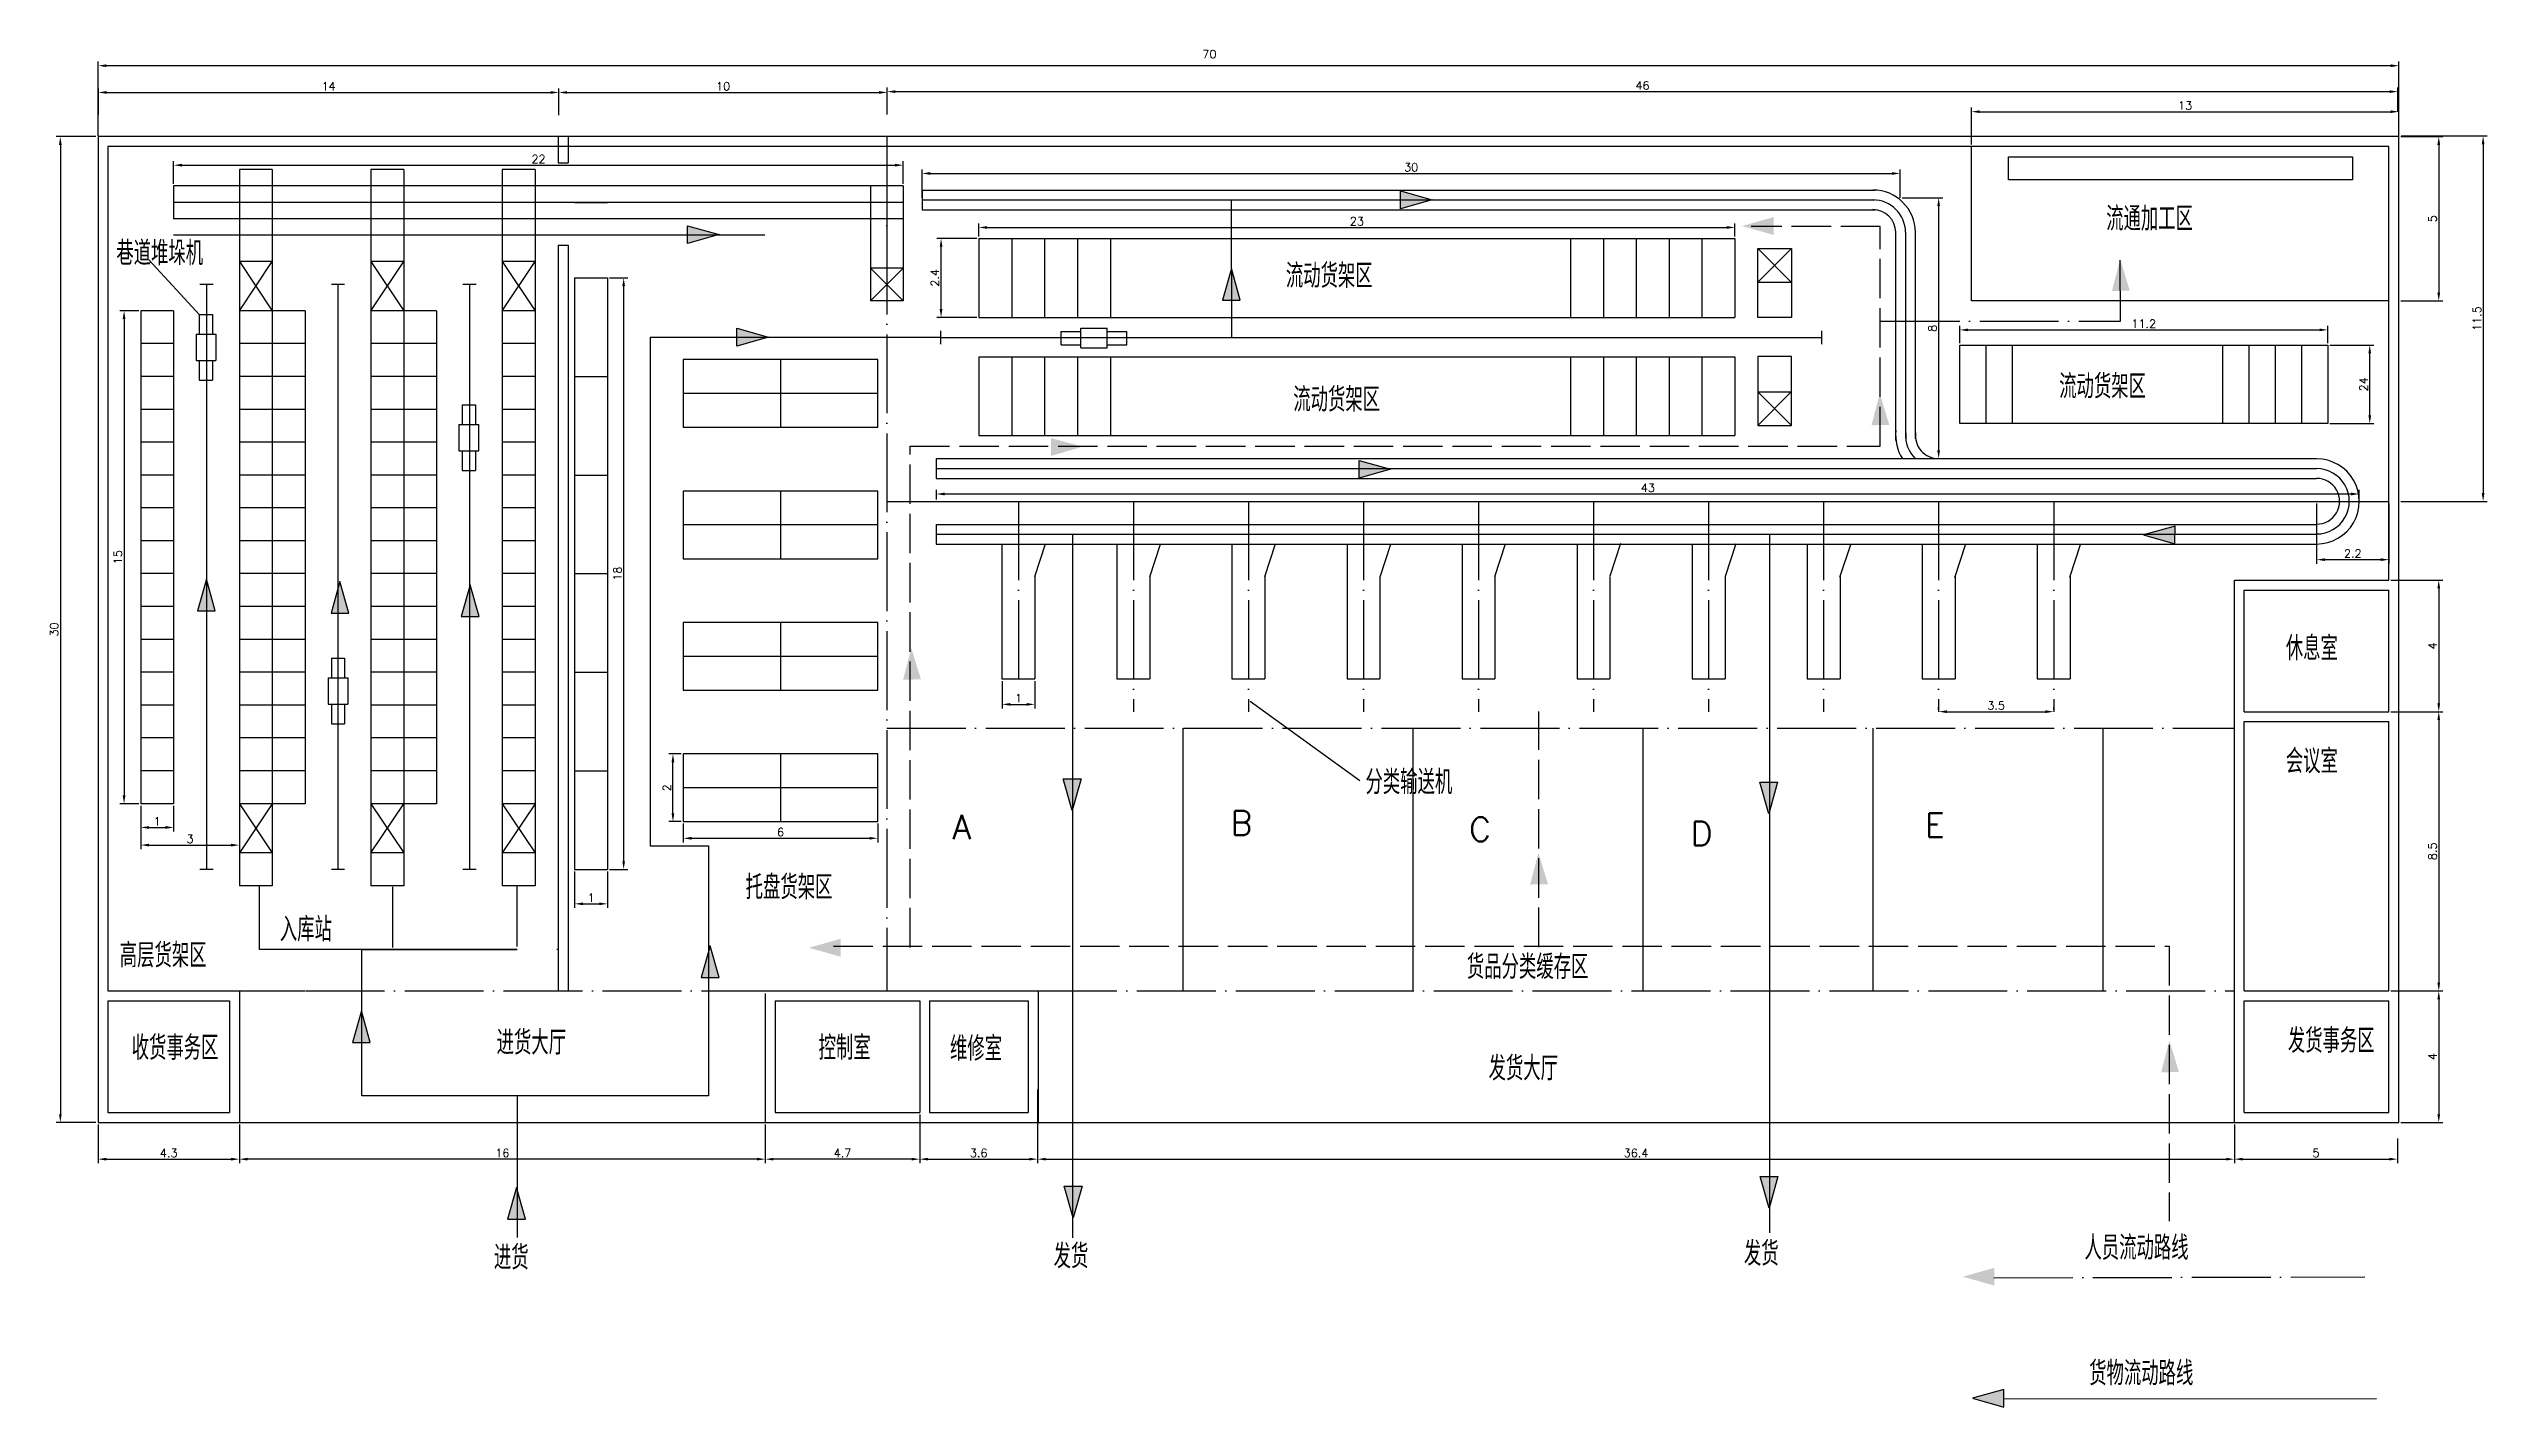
# Model space of a CAD drawing. Header units: millimetres. Extents: x 185 to 927, y 113 to 527.
import ezdxf

# ---------------------------------------------------------------- set-up
doc = ezdxf.new("R2010")
doc.units = ezdxf.units.MM
doc.linetypes.add('ACAD_ISO02W100', pattern=[15, 12, -3])
doc.linetypes.add('ACAD_ISO04W100', pattern=[30, 24, -3, 0, -3])
doc.layers.add('图层1', color=172, linetype='ACAD_ISO04W100')
doc.layers.add('图层2', color=2, linetype='Continuous')
doc.styles.get("Standard").update_dxf_attribs({"font": 'txt', "bigfont": 'gbcbig.shx'})
doc.dimstyles.new('ISO-25', dxfattribs={"dimtxt": 2.5, "dimasz": 2.5, "dimexe": 1.25, "dimexo": 0.625, "dimtad": 1, "dimtxsty": 'Standard', "dimcen": 2.5, "dimadec": 0, "dimazin": 0, "dimtfac": 1, "dimtmove": 0, "dimatfit": 3, "dimfxl": 1, "dimarcsym": 0})

msp = doc.modelspace()

# ---------------------------------------------------------------- texts
at = {"width": 38.46154, "attachment_point": 1}
for s, insert, char_height in [('流通加工区', (810.967, 478.69), 7.3352), ('巷道堆垛机', (205.564, 468.204), 7.3352), ('流动货架区', (561.39, 461.327), 7.3352), ('流动货架区', (563.653, 423.638), 7.3352), ('流动货架区', (796.67, 427.659), 7.3352), ('休息室', (865.625, 347.955), 7.3352), ('会议室', (865.625, 313.583), 7.3352), ('分类输送机', (585.621, 307.226), 7.3352), ('A', (459.959, 293.583), 7.335), ('B', (544.607, 294.8), 7.335), ('C', (617.171, 292.874), 7.335), ('D', (684.598, 291.591), 7.335), ('E', (755.877, 294.158), 7.335), ('托盘货架区', (397.038, 275.247), 7.3352), ('入库站', (255.308, 262.419), 7.3352), ('高层货架区', (206.615, 254.51), 7.3352), ('货品分类缓存区', (616.456, 251.007), 7.3352), ('收货事务区', (210.235, 226.377), 7.3352), ('进货大厅', (321.268, 227.963), 7.3352), ('控制室', (419.238, 226.377), 7.3352), ('维修室', (459.201, 226.128), 7.3352), ('发货事务区', (866.244, 228.532), 7.3352), ('发货大厅', (623.065, 220.133), 7.3352), ('进货', (320.443, 162.558), 7.3352), ('发货', (490.724, 162.959), 7.3352), ('发货', (700.764, 163.762), 7.3352), ('人员流动路线', (804.358, 165.518), 7.3352), ('货物流动路线', (805.801, 127.312), 7.3352)]:
    msp.add_mtext(s, dxfattribs=dict(at, insert=insert, char_height=char_height))

# ---------------------------------------------------------------- blocks, each defined once
blk = doc.blocks.new('*D2')
at = {"layer": 'Defpoints', "color": 0}
for p in [(200, 500), (188.53, 200), (200, 200)]:
    blk.add_point(p, dxfattribs=at)
at = {"layer": '图层2', "color": 0, "lineweight": -2}
for p, q in [((199.38, 500), (187.28, 500)), ((188.53, 497.5), (188.53, 202.5)), ((199.38, 200), (187.28, 200))]:
    blk.add_line(p, q, dxfattribs=at)
at = {"layer": '图层2', "color": 0}
for points in [[(188.11, 497.5), (188.94, 497.5), (188.53, 500)], [(188.11, 202.5), (188.94, 202.5), (188.53, 200)]]:
    blk.add_solid(points, dxfattribs=at)
at = {"layer": '图层2', "color": 0, "insert": (186.65, 350), "char_height": 2.5, "attachment_point": 5, "rotation": 90}
blk.add_mtext('30', dxfattribs=at)
blk = doc.blocks.new('*D4')
at = {"layer": 'Defpoints', "color": 0}
for p in [(200.06, 521.58), (200.06, 499.58), (900.06, 499.58)]:
    blk.add_point(p, dxfattribs=at)
at = {"layer": '图层2', "color": 0, "lineweight": -2}
for p, q in [((200.06, 500.2), (200.06, 522.83)), ((897.56, 521.58), (202.56, 521.58)), ((900.06, 500.2), (900.06, 522.83))]:
    blk.add_line(p, q, dxfattribs=at)
at = {"layer": '图层2', "color": 0}
for points in [[(202.56, 522), (202.56, 521.16), (200.06, 521.58)], [(897.56, 522), (897.56, 521.16), (900.06, 521.58)]]:
    blk.add_solid(points, dxfattribs=at)
at = {"layer": '图层2', "color": 0, "insert": (538.12, 525.1), "char_height": 2.5, "attachment_point": 5}
blk.add_mtext('70', dxfattribs=at)
blk = doc.blocks.new('*D16')
at = {"layer": 'Defpoints', "color": 0}
for p in [(340.2, 513.44), (200.1, 506.02), (340.2, 506.02)]:
    blk.add_point(p, dxfattribs=at)
at = {"layer": '图层2', "color": 0, "lineweight": -2}
for p, q in [((200.1, 506.65), (200.1, 514.69)), ((202.6, 513.44), (337.7, 513.44)), ((340.2, 506.65), (340.2, 514.69))]:
    blk.add_line(p, q, dxfattribs=at)
at = {"layer": '图层2', "color": 0}
for points in [[(202.6, 513.86), (202.6, 513.02), (200.1, 513.44)], [(337.7, 513.86), (337.7, 513.02), (340.2, 513.44)]]:
    blk.add_solid(points, dxfattribs=at)
at = {"layer": '图层2', "color": 0, "insert": (270.15, 515.32), "char_height": 2.5, "attachment_point": 5}
blk.add_mtext('14', dxfattribs=at)
blk = doc.blocks.new('*D19')
at = {"layer": 'Defpoints', "color": 0}
for p in [(440.12, 513.44), (340.2, 505.94), (440.12, 506.07)]:
    blk.add_point(p, dxfattribs=at)
at = {"layer": '图层2', "color": 0, "lineweight": -2}
for p, q in [((340.2, 506.56), (340.2, 514.69)), ((342.7, 513.44), (437.62, 513.44)), ((440.12, 506.7), (440.12, 514.69))]:
    blk.add_line(p, q, dxfattribs=at)
at = {"layer": '图层2', "color": 0}
for points in [[(342.7, 513.86), (342.7, 513.02), (340.2, 513.44)], [(437.62, 513.86), (437.62, 513.02), (440.12, 513.44)]]:
    blk.add_solid(points, dxfattribs=at)
at = {"layer": '图层2', "color": 0, "insert": (390.16, 515.32), "char_height": 2.5, "attachment_point": 5}
blk.add_mtext('10', dxfattribs=at)
blk = doc.blocks.new('*D20')
at = {"layer": 'Defpoints', "color": 0}
for p in [(899.71, 513.69), (440.11, 506.76), (899.71, 506.96)]:
    blk.add_point(p, dxfattribs=at)
at = {"layer": '图层2', "color": 0, "lineweight": -2}
for p, q in [((440.11, 507.39), (440.11, 514.94)), ((442.61, 513.69), (897.21, 513.69)), ((899.71, 507.59), (899.71, 514.94))]:
    blk.add_line(p, q, dxfattribs=at)
at = {"layer": '图层2', "color": 0}
for points in [[(442.61, 514.11), (442.61, 513.27), (440.11, 513.69)], [(897.21, 514.11), (897.21, 513.27), (899.71, 513.69)]]:
    blk.add_solid(points, dxfattribs=at)
at = {"layer": '图层2', "color": 0, "insert": (669.91, 515.56), "char_height": 2.5, "attachment_point": 5}
blk.add_mtext('46', dxfattribs=at)
blk = doc.blocks.new('*D24')
at = {"layer": 'Defpoints', "color": 0}
for p in [(200, 200), (243, 200), (243, 188.82)]:
    blk.add_point(p, dxfattribs=at)
at = {"layer": '图层2', "color": 0, "lineweight": -2}
for p, q in [((200, 199.38), (200, 187.57)), ((243, 199.38), (243, 187.57)), ((202.5, 188.82), (240.5, 188.82))]:
    blk.add_line(p, q, dxfattribs=at)
at = {"layer": '图层2', "color": 0}
for points in [[(202.5, 189.24), (202.5, 188.41), (200, 188.82)], [(240.5, 189.24), (240.5, 188.41), (243, 188.82)]]:
    blk.add_solid(points, dxfattribs=at)
at = {"layer": '图层2', "color": 0, "insert": (221.5, 190.7), "char_height": 2.5, "attachment_point": 5}
blk.add_mtext('4.3', dxfattribs=at)
blk = doc.blocks.new('*D27')
at = {"layer": 'Defpoints', "color": 0}
for p in [(485.85, 210.68), (450, 203), (485.85, 188.82)]:
    blk.add_point(p, dxfattribs=at)
at = {"layer": '图层2', "color": 0, "lineweight": -2}
for p, q in [((485.85, 210.05), (485.85, 187.57)), ((450, 202.38), (450, 187.57)), ((452.5, 188.82), (483.35, 188.82))]:
    blk.add_line(p, q, dxfattribs=at)
at = {"layer": '图层2', "color": 0}
for points in [[(452.5, 189.24), (452.5, 188.41), (450, 188.82)], [(483.35, 189.24), (483.35, 188.41), (485.85, 188.82)]]:
    blk.add_solid(points, dxfattribs=at)
at = {"layer": '图层2', "color": 0, "insert": (467.93, 190.7), "char_height": 2.5, "attachment_point": 5}
blk.add_mtext('3.6', dxfattribs=at)
blk = doc.blocks.new('*D28')
at = {"layer": 'Defpoints', "color": 0}
for p in [(485.85, 210.68), (849.99, 200.01), (849.99, 188.82)]:
    blk.add_point(p, dxfattribs=at)
at = {"layer": '图层2', "color": 0, "lineweight": -2}
for p, q in [((485.85, 210.05), (485.85, 187.57)), ((849.99, 199.39), (849.99, 187.57)), ((488.35, 188.82), (847.49, 188.82))]:
    blk.add_line(p, q, dxfattribs=at)
at = {"layer": '图层2', "color": 0}
for points in [[(488.35, 189.24), (488.35, 188.41), (485.85, 188.82)], [(847.49, 189.24), (847.49, 188.41), (849.99, 188.82)]]:
    blk.add_solid(points, dxfattribs=at)
at = {"layer": '图层2', "color": 0, "insert": (667.92, 190.7), "char_height": 2.5, "attachment_point": 5}
blk.add_mtext('36.4', dxfattribs=at)
blk = doc.blocks.new('*D29')
at = {"layer": 'Defpoints', "color": 0}
for p in [(849.99, 200.01), (899.62, 195.71), (899.62, 188.82)]:
    blk.add_point(p, dxfattribs=at)
at = {"layer": '图层2', "color": 0, "lineweight": -2}
for p, q in [((849.99, 199.39), (849.99, 187.57)), ((899.62, 195.09), (899.62, 187.57)), ((852.49, 188.82), (897.12, 188.82))]:
    blk.add_line(p, q, dxfattribs=at)
at = {"layer": '图层2', "color": 0}
for points in [[(852.49, 189.24), (852.49, 188.41), (849.99, 188.82)], [(897.12, 189.24), (897.12, 188.41), (899.62, 188.82)]]:
    blk.add_solid(points, dxfattribs=at)
at = {"layer": '图层2', "color": 0, "insert": (874.8, 190.7), "char_height": 2.5, "attachment_point": 5}
blk.add_mtext('5', dxfattribs=at)
blk = doc.blocks.new('*D31')
at = {"layer": 'Defpoints', "color": 0}
for p in [(900, 500), (900, 450), (912.16, 450)]:
    blk.add_point(p, dxfattribs=at)
at = {"layer": '图层2', "color": 0, "lineweight": -2}
for p, q in [((900.62, 500), (913.41, 500)), ((912.16, 497.5), (912.16, 452.5)), ((900.62, 450), (913.41, 450))]:
    blk.add_line(p, q, dxfattribs=at)
at = {"layer": '图层2', "color": 0}
for points in [[(911.74, 497.5), (912.57, 497.5), (912.16, 500)], [(911.74, 452.5), (912.57, 452.5), (912.16, 450)]]:
    blk.add_solid(points, dxfattribs=at)
at = {"layer": '图层2', "color": 0, "insert": (910.28, 475), "char_height": 2.5, "attachment_point": 5, "rotation": 90}
blk.add_mtext('5', dxfattribs=at)
blk = doc.blocks.new('*D33')
at = {"layer": 'Defpoints', "color": 0}
for p in [(897, 365), (897, 325), (912.16, 325)]:
    blk.add_point(p, dxfattribs=at)
at = {"layer": '图层2', "color": 0, "lineweight": -2}
for p, q in [((897.62, 365), (913.41, 365)), ((912.16, 362.5), (912.16, 327.5)), ((897.62, 325), (913.41, 325))]:
    blk.add_line(p, q, dxfattribs=at)
at = {"layer": '图层2', "color": 0}
for points in [[(911.74, 362.5), (912.57, 362.5), (912.16, 365)], [(911.74, 327.5), (912.57, 327.5), (912.16, 325)]]:
    blk.add_solid(points, dxfattribs=at)
at = {"layer": '图层2', "color": 0, "insert": (910.28, 345), "char_height": 2.5, "attachment_point": 5, "rotation": 90}
blk.add_mtext('4', dxfattribs=at)
blk = doc.blocks.new('*D34')
at = {"layer": 'Defpoints', "color": 0}
for p in [(897, 325), (897, 240), (912.16, 240)]:
    blk.add_point(p, dxfattribs=at)
at = {"layer": '图层2', "color": 0, "lineweight": -2}
for p, q in [((897.62, 325), (913.41, 325)), ((912.16, 322.5), (912.16, 242.5)), ((897.62, 240), (913.41, 240))]:
    blk.add_line(p, q, dxfattribs=at)
at = {"layer": '图层2', "color": 0}
for points in [[(911.74, 322.5), (912.57, 322.5), (912.16, 325)], [(911.74, 242.5), (912.57, 242.5), (912.16, 240)]]:
    blk.add_solid(points, dxfattribs=at)
at = {"layer": '图层2', "color": 0, "insert": (910.28, 282.5), "char_height": 2.5, "attachment_point": 5, "rotation": 90}
blk.add_mtext('8.5', dxfattribs=at)
blk = doc.blocks.new('*D35')
at = {"layer": 'Defpoints', "color": 0}
for p in [(897, 240), (900, 200), (912.16, 200)]:
    blk.add_point(p, dxfattribs=at)
at = {"layer": '图层2', "color": 0, "lineweight": -2}
for p, q in [((897.62, 240), (913.41, 240)), ((912.16, 237.5), (912.16, 202.5)), ((900.62, 200), (913.41, 200))]:
    blk.add_line(p, q, dxfattribs=at)
at = {"layer": '图层2', "color": 0}
for points in [[(911.74, 237.5), (912.57, 237.5), (912.16, 240)], [(911.74, 202.5), (912.57, 202.5), (912.16, 200)]]:
    blk.add_solid(points, dxfattribs=at)
at = {"layer": '图层2', "color": 0, "insert": (910.28, 220), "char_height": 2.5, "attachment_point": 5, "rotation": 90}
blk.add_mtext('4', dxfattribs=at)
blk = doc.blocks.new('*D36')
at = {"layer": 'Defpoints', "color": 0}
for p in [(403, 200), (450, 200), (403, 188.82)]:
    blk.add_point(p, dxfattribs=at)
at = {"layer": '图层2', "color": 0, "lineweight": -2}
for p, q in [((403, 199.38), (403, 187.57)), ((450, 199.38), (450, 187.57)), ((447.5, 188.82), (405.5, 188.82))]:
    blk.add_line(p, q, dxfattribs=at)
at = {"layer": '图层2', "color": 0}
for points in [[(405.5, 189.24), (405.5, 188.41), (403, 188.82)], [(447.5, 189.24), (447.5, 188.41), (450, 188.82)]]:
    blk.add_solid(points, dxfattribs=at)
at = {"layer": '图层2', "color": 0, "insert": (426.5, 190.7), "char_height": 2.5, "attachment_point": 5}
blk.add_mtext('4.7', dxfattribs=at)
blk = doc.blocks.new('*D37')
at = {"layer": 'Defpoints', "color": 0}
for p in [(243, 200), (403, 200), (243, 188.82)]:
    blk.add_point(p, dxfattribs=at)
at = {"layer": '图层2', "color": 0, "lineweight": -2}
for p, q in [((243, 199.38), (243, 187.57)), ((403, 199.38), (403, 187.57)), ((400.5, 188.82), (245.5, 188.82))]:
    blk.add_line(p, q, dxfattribs=at)
at = {"layer": '图层2', "color": 0}
for points in [[(245.5, 189.24), (245.5, 188.41), (243, 188.82)], [(400.5, 189.24), (400.5, 188.41), (403, 188.82)]]:
    blk.add_solid(points, dxfattribs=at)
at = {"layer": '图层2', "color": 0, "insert": (323, 190.7), "char_height": 2.5, "attachment_point": 5}
blk.add_mtext('16', dxfattribs=at)
blk = doc.blocks.new('*D38')
at = {"layer": 'Defpoints', "color": 0}
for p in [(900, 507.59), (770, 497), (900, 497)]:
    blk.add_point(p, dxfattribs=at)
at = {"layer": '图层2', "color": 0, "lineweight": -2}
for p, q in [((770, 497.62), (770, 508.84)), ((772.5, 507.59), (897.5, 507.59)), ((900, 497.62), (900, 508.84))]:
    blk.add_line(p, q, dxfattribs=at)
at = {"layer": '图层2', "color": 0}
for points in [[(772.5, 508), (772.5, 507.17), (770, 507.59)], [(897.5, 508), (897.5, 507.17), (900, 507.59)]]:
    blk.add_solid(points, dxfattribs=at)
at = {"layer": '图层2', "color": 0, "insert": (835, 509.46), "char_height": 2.5, "attachment_point": 5}
blk.add_mtext('13', dxfattribs=at)
blk = doc.blocks.new('*D39')
at = {"layer": 'Defpoints', "color": 0}
for p in [(878.38, 436.56), (891.17, 436.56), (878.38, 412.66)]:
    blk.add_point(p, dxfattribs=at)
at = {"layer": '图层2', "color": 0, "lineweight": -2}
for p, q in [((879, 436.56), (892.42, 436.56)), ((891.17, 415.16), (891.17, 434.06)), ((879, 412.66), (892.42, 412.66))]:
    blk.add_line(p, q, dxfattribs=at)
at = {"layer": '图层2', "color": 0}
for points in [[(890.75, 434.06), (891.58, 434.06), (891.17, 436.56)], [(890.75, 415.16), (891.58, 415.16), (891.17, 412.66)]]:
    blk.add_solid(points, dxfattribs=at)
at = {"layer": '图层2', "color": 0, "insert": (889.29, 424.61), "char_height": 2.5, "attachment_point": 5, "rotation": 90}
blk.add_mtext('24', dxfattribs=at)
blk = doc.blocks.new('*D40')
at = {"layer": 'Defpoints', "color": 0}
for p in [(456.49, 469), (468, 469), (468, 445)]:
    blk.add_point(p, dxfattribs=at)
at = {"layer": '图层2', "color": 0, "lineweight": -2}
for p, q in [((467.38, 469), (455.24, 469)), ((456.49, 447.5), (456.49, 466.5)), ((467.38, 445), (455.24, 445))]:
    blk.add_line(p, q, dxfattribs=at)
at = {"layer": '图层2', "color": 0}
for points in [[(456.07, 466.5), (456.91, 466.5), (456.49, 469)], [(456.07, 447.5), (456.91, 447.5), (456.49, 445)]]:
    blk.add_solid(points, dxfattribs=at)
at = {"layer": '图层2', "color": 0, "insert": (454.61, 457), "char_height": 2.5, "attachment_point": 5, "rotation": 90}
blk.add_mtext('2.4', dxfattribs=at)
blk = doc.blocks.new('*D42')
at = {"layer": 'Defpoints', "color": 0}
for p in [(878.38, 441.18), (766.44, 436.56), (878.38, 436.56)]:
    blk.add_point(p, dxfattribs=at)
at = {"layer": '图层2', "color": 0, "lineweight": -2}
for p, q in [((766.44, 437.18), (766.44, 442.43)), ((768.94, 441.18), (875.88, 441.18)), ((878.38, 437.18), (878.38, 442.43))]:
    blk.add_line(p, q, dxfattribs=at)
at = {"layer": '图层2', "color": 0}
for points in [[(768.94, 441.6), (768.94, 440.77), (766.44, 441.18)], [(875.88, 441.6), (875.88, 440.77), (878.38, 441.18)]]:
    blk.add_solid(points, dxfattribs=at)
at = {"layer": '图层2', "color": 0, "insert": (822.41, 443.06), "char_height": 2.5, "attachment_point": 5}
blk.add_mtext('11.2', dxfattribs=at)
blk = doc.blocks.new('*D43')
at = {"layer": 'Defpoints', "color": 0}
for p in [(468, 469), (698, 472.35), (698, 469)]:
    blk.add_point(p, dxfattribs=at)
at = {"layer": '图层2', "color": 0, "lineweight": -2}
for p, q in [((468, 469.62), (468, 473.6)), ((470.5, 472.35), (695.5, 472.35)), ((698, 469.62), (698, 473.6))]:
    blk.add_line(p, q, dxfattribs=at)
at = {"layer": '图层2', "color": 0}
for points in [[(470.5, 472.77), (470.5, 471.94), (468, 472.35)], [(695.5, 472.77), (695.5, 471.94), (698, 472.35)]]:
    blk.add_solid(points, dxfattribs=at)
at = {"layer": '图层2', "color": 0, "insert": (583, 474.23), "char_height": 2.5, "attachment_point": 5}
blk.add_mtext('23', dxfattribs=at)
blk = doc.blocks.new('*D44')
at = {"layer": 'Defpoints', "color": 0}
for p in [(213, 447), (207.92, 297), (213, 297)]:
    blk.add_point(p, dxfattribs=at)
at = {"layer": '图层2', "color": 0, "lineweight": -2}
for p, q in [((212.38, 447), (206.67, 447)), ((207.92, 444.5), (207.92, 299.5)), ((212.38, 297), (206.67, 297))]:
    blk.add_line(p, q, dxfattribs=at)
at = {"layer": '图层2', "color": 0}
for points in [[(207.5, 444.5), (208.33, 444.5), (207.92, 447)], [(207.5, 299.5), (208.33, 299.5), (207.92, 297)]]:
    blk.add_solid(points, dxfattribs=at)
at = {"layer": '图层2', "color": 0, "insert": (206.04, 372), "char_height": 2.5, "attachment_point": 5, "rotation": 90}
blk.add_mtext('15', dxfattribs=at)
blk = doc.blocks.new('*D45')
at = {"layer": 'Defpoints', "color": 0}
for p in [(213, 297), (223, 297), (223, 289.77)]:
    blk.add_point(p, dxfattribs=at)
at = {"layer": '图层2', "color": 0, "lineweight": -2}
for p, q in [((213, 296.38), (213, 288.52)), ((215.5, 289.77), (220.5, 289.77)), ((223, 296.38), (223, 288.52))]:
    blk.add_line(p, q, dxfattribs=at)
at = {"layer": '图层2', "color": 0}
for points in [[(215.5, 290.18), (215.5, 289.35), (213, 289.77)], [(220.5, 290.18), (220.5, 289.35), (223, 289.77)]]:
    blk.add_solid(points, dxfattribs=at)
at = {"layer": '图层2', "color": 0, "insert": (218, 291.64), "char_height": 2.5, "attachment_point": 5}
blk.add_mtext('1', dxfattribs=at)
blk = doc.blocks.new('*D47')
at = {"layer": 'Defpoints', "color": 0}
for p in [(213, 297), (243, 297), (243, 284.4)]:
    blk.add_point(p, dxfattribs=at)
at = {"layer": '图层2', "color": 0, "lineweight": -2}
for p, q in [((213, 296.38), (213, 283.15)), ((243, 296.38), (243, 283.15)), ((215.5, 284.4), (240.5, 284.4))]:
    blk.add_line(p, q, dxfattribs=at)
at = {"layer": '图层2', "color": 0}
for points in [[(215.5, 284.81), (215.5, 283.98), (213, 284.4)], [(240.5, 284.81), (240.5, 283.98), (243, 284.4)]]:
    blk.add_solid(points, dxfattribs=at)
at = {"layer": '图层2', "color": 0, "insert": (228, 286.27), "char_height": 2.5, "attachment_point": 5}
blk.add_mtext('3', dxfattribs=at)
blk = doc.blocks.new('*D51')
at = {"layer": 'Defpoints', "color": 0}
for p in [(355, 457), (355, 277), (359.92, 277)]:
    blk.add_point(p, dxfattribs=at)
at = {"layer": '图层2', "color": 0, "lineweight": -2}
for p, q in [((355.62, 457), (361.17, 457)), ((359.92, 454.5), (359.92, 279.5)), ((355.62, 277), (361.17, 277))]:
    blk.add_line(p, q, dxfattribs=at)
at = {"layer": '图层2', "color": 0}
for points in [[(359.5, 454.5), (360.33, 454.5), (359.92, 457)], [(359.5, 279.5), (360.33, 279.5), (359.92, 277)]]:
    blk.add_solid(points, dxfattribs=at)
at = {"layer": '图层2', "color": 0, "insert": (358.04, 367), "char_height": 2.5, "attachment_point": 5, "rotation": 90}
blk.add_mtext('18', dxfattribs=at)
blk = doc.blocks.new('*D52')
at = {"layer": 'Defpoints', "color": 0}
for p in [(378.06, 291.55), (437.23, 291.55), (437.23, 286.47)]:
    blk.add_point(p, dxfattribs=at)
at = {"layer": '图层2', "color": 0, "lineweight": -2}
for p, q in [((378.06, 290.93), (378.06, 285.22)), ((437.23, 290.93), (437.23, 285.22)), ((380.56, 286.47), (434.73, 286.47))]:
    blk.add_line(p, q, dxfattribs=at)
at = {"layer": '图层2', "color": 0}
for points in [[(380.56, 286.89), (380.56, 286.06), (378.06, 286.47)], [(434.73, 286.89), (434.73, 286.06), (437.23, 286.47)]]:
    blk.add_solid(points, dxfattribs=at)
at = {"layer": '图层2', "color": 0, "insert": (407.65, 288.35), "char_height": 2.5, "attachment_point": 5}
blk.add_mtext('6', dxfattribs=at)
blk = doc.blocks.new('*D53')
at = {"layer": 'Defpoints', "color": 0}
for p in [(748.3, 488.79), (450.7, 480.73), (748.3, 480.73)]:
    blk.add_point(p, dxfattribs=at)
at = {"layer": '图层2', "color": 0, "lineweight": -2}
for p, q in [((450.7, 481.36), (450.7, 490.04)), ((748.3, 481.36), (748.3, 490.04)), ((453.2, 488.79), (745.8, 488.79))]:
    blk.add_line(p, q, dxfattribs=at)
at = {"layer": '图层2', "color": 0}
for points in [[(453.2, 489.21), (453.2, 488.37), (450.7, 488.79)], [(745.8, 489.21), (745.8, 488.37), (748.3, 488.79)]]:
    blk.add_solid(points, dxfattribs=at)
at = {"layer": '图层2', "color": 0, "insert": (599.5, 490.67), "char_height": 2.5, "attachment_point": 5}
blk.add_mtext('30', dxfattribs=at)
blk = doc.blocks.new('*D54')
at = {"layer": 'Defpoints', "color": 0}
for p in [(748.3, 481.36), (748.99, 402), (760, 402)]:
    blk.add_point(p, dxfattribs=at)
at = {"layer": '图层2', "color": 0, "lineweight": -2}
for p, q in [((748.92, 481.36), (761.25, 481.36)), ((760, 478.86), (760, 404.5)), ((749.61, 402), (761.25, 402))]:
    blk.add_line(p, q, dxfattribs=at)
at = {"layer": '图层2', "color": 0}
for points in [[(759.58, 478.86), (760.41, 478.86), (760, 481.36)], [(759.58, 404.5), (760.41, 404.5), (760, 402)]]:
    blk.add_solid(points, dxfattribs=at)
at = {"layer": '图层2', "color": 0, "insert": (758.12, 441.68), "char_height": 2.5, "attachment_point": 5, "rotation": 90}
blk.add_mtext('8', dxfattribs=at)
blk = doc.blocks.new('*D56')
at = {"layer": 'Defpoints', "color": 0}
for p in [(455.07, 391.24), (455.07, 389), (887.97, 389)]:
    blk.add_point(p, dxfattribs=at)
at = {"layer": '图层2', "color": 0, "lineweight": -2}
for p, q in [((455.07, 389.62), (455.07, 392.49)), ((885.47, 391.24), (457.57, 391.24)), ((887.97, 389.62), (887.97, 392.49))]:
    blk.add_line(p, q, dxfattribs=at)
at = {"layer": '图层2', "color": 0}
for points in [[(457.57, 391.66), (457.57, 390.83), (455.07, 391.24)], [(885.47, 391.66), (885.47, 390.83), (887.97, 391.24)]]:
    blk.add_solid(points, dxfattribs=at)
at = {"layer": '图层2', "color": 0, "insert": (671.52, 393.12), "char_height": 2.5, "attachment_point": 5}
blk.add_mtext('43', dxfattribs=at)
blk = doc.blocks.new('*D57')
at = {"layer": 'Defpoints', "color": 0}
for p in [(760, 325), (795, 325), (795, 325)]:
    blk.add_point(p, dxfattribs=at)
at = {"layer": '图层2', "color": 0, "lineweight": -2}
for p, q in [((760, 325.62), (760, 326.25)), ((762.5, 325), (792.5, 325)), ((795, 325.62), (795, 326.25))]:
    blk.add_line(p, q, dxfattribs=at)
at = {"layer": '图层2', "color": 0}
for points in [[(762.5, 325.42), (762.5, 324.58), (760, 325)], [(792.5, 325.42), (792.5, 324.58), (795, 325)]]:
    blk.add_solid(points, dxfattribs=at)
at = {"layer": '图层2', "color": 0, "insert": (777.5, 326.87), "char_height": 2.5, "attachment_point": 5}
blk.add_mtext('3.5', dxfattribs=at)
blk = doc.blocks.new('*D58')
at = {"layer": 'Defpoints', "color": 0}
for p in [(345, 277), (355, 277), (355, 266.52)]:
    blk.add_point(p, dxfattribs=at)
at = {"layer": '图层2', "color": 0, "lineweight": -2}
for p, q in [((345, 276.38), (345, 265.27)), ((355, 276.38), (355, 265.27)), ((347.5, 266.52), (352.5, 266.52))]:
    blk.add_line(p, q, dxfattribs=at)
at = {"layer": '图层2', "color": 0}
for points in [[(347.5, 266.94), (347.5, 266.11), (345, 266.52)], [(352.5, 266.94), (352.5, 266.11), (355, 266.52)]]:
    blk.add_solid(points, dxfattribs=at)
at = {"layer": '图层2', "color": 0, "insert": (350, 268.4), "char_height": 2.5, "attachment_point": 5}
blk.add_mtext('1', dxfattribs=at)
blk = doc.blocks.new('*D60')
at = {"layer": 'Defpoints', "color": 0}
for p in [(445, 491.31), (223, 485), (445, 485)]:
    blk.add_point(p, dxfattribs=at)
at = {"layer": '图层2', "color": 0, "lineweight": -2}
for p, q in [((223, 485.62), (223, 492.56)), ((225.5, 491.31), (442.5, 491.31)), ((445, 485.62), (445, 492.56))]:
    blk.add_line(p, q, dxfattribs=at)
at = {"layer": '图层2', "color": 0}
for points in [[(225.5, 491.73), (225.5, 490.89), (223, 491.31)], [(442.5, 491.73), (442.5, 490.89), (445, 491.31)]]:
    blk.add_solid(points, dxfattribs=at)
at = {"layer": '图层2', "color": 0, "insert": (334, 493.18), "char_height": 2.5, "attachment_point": 5}
blk.add_mtext('22', dxfattribs=at)
blk = doc.blocks.new('*D63')
at = {"layer": 'Defpoints', "color": 0}
for p in [(475.09, 334.95), (485, 334.95), (485, 327.23)]:
    blk.add_point(p, dxfattribs=at)
at = {"layer": '图层2', "color": 0, "lineweight": -2}
for p, q in [((475.09, 334.33), (475.09, 325.98)), ((485, 334.33), (485, 325.98)), ((477.59, 327.23), (482.5, 327.23))]:
    blk.add_line(p, q, dxfattribs=at)
at = {"layer": '图层2', "color": 0}
for points in [[(477.59, 327.64), (477.59, 326.81), (475.09, 327.23)], [(482.5, 327.64), (482.5, 326.81), (485, 327.23)]]:
    blk.add_solid(points, dxfattribs=at)
at = {"layer": '图层2', "color": 0, "insert": (480.05, 329.1), "char_height": 2.5, "attachment_point": 5}
blk.add_mtext('1', dxfattribs=at)
blk = doc.blocks.new('*D65')
at = {"layer": 'Defpoints', "color": 0}
for p in [(374.91, 312.13), (378.06, 312.13), (378.06, 291.55)]:
    blk.add_point(p, dxfattribs=at)
at = {"layer": '图层2', "color": 0, "lineweight": -2}
for p, q in [((377.44, 312.13), (373.66, 312.13)), ((374.91, 294.05), (374.91, 309.63)), ((377.44, 291.55), (373.66, 291.55))]:
    blk.add_line(p, q, dxfattribs=at)
at = {"layer": '图层2', "color": 0}
for points in [[(374.49, 309.63), (375.33, 309.63), (374.91, 312.13)], [(374.49, 294.05), (375.33, 294.05), (374.91, 291.55)]]:
    blk.add_solid(points, dxfattribs=at)
at = {"layer": '图层2', "color": 0, "insert": (373.04, 301.84), "char_height": 2.5, "attachment_point": 5, "rotation": 90}
blk.add_mtext('2', dxfattribs=at)
blk = doc.blocks.new('*D66')
at = {"layer": 'Defpoints', "color": 0}
for p in [(900.06, 500.2), (900, 389), (925.66, 389)]:
    blk.add_point(p, dxfattribs=at)
at = {"layer": '图层2', "color": 0, "lineweight": -2}
for p, q in [((900.69, 500.2), (926.91, 500.2)), ((925.66, 497.7), (925.66, 391.5)), ((900.62, 389), (926.91, 389))]:
    blk.add_line(p, q, dxfattribs=at)
at = {"layer": '图层2', "color": 0}
for points in [[(925.24, 497.7), (926.07, 497.7), (925.66, 500.2)], [(925.24, 391.5), (926.07, 391.5), (925.66, 389)]]:
    blk.add_solid(points, dxfattribs=at)
at = {"layer": '图层2', "color": 0, "insert": (923.78, 444.6), "char_height": 2.5, "attachment_point": 5, "rotation": 90}
blk.add_mtext('11.5', dxfattribs=at)
blk = doc.blocks.new('*D67')
at = {"layer": 'Defpoints', "color": 0}
for p in [(875, 388.99), (897, 389), (897, 371.26)]:
    blk.add_point(p, dxfattribs=at)
at = {"layer": '图层2', "color": 0, "lineweight": -2}
for p, q in [((875, 388.36), (875, 370.01)), ((897, 388.37), (897, 370.01)), ((877.5, 371.26), (894.5, 371.26))]:
    blk.add_line(p, q, dxfattribs=at)
at = {"layer": '图层2', "color": 0}
for points in [[(877.5, 371.68), (877.5, 370.85), (875, 371.26)], [(894.5, 371.68), (894.5, 370.85), (897, 371.26)]]:
    blk.add_solid(points, dxfattribs=at)
at = {"layer": '图层2', "color": 0, "insert": (886, 373.14), "char_height": 2.5, "attachment_point": 5}
blk.add_mtext('2.2', dxfattribs=at)

# ---------------------------------------------------------------- dimensions: what is measured, and where the dimension line sits
at = {"layer": '图层2'}
dim = msp.add_linear_dim(base=(200.063, 521.579), p1=(900.063, 499.577), p2=(200.063, 499.577), text='70', dimstyle='ISO-25', override={"dimtmove": 1}, dxfattribs=at)
dim.commit()
dim.dimension.update_dxf_attribs({"geometry": '*D4', "text_midpoint": (538.116, 523.224), "dimtype": 160})
for base, p1, p2, text, picture, middle in [((340.197, 513.441), (200.102, 506.024), (340.197, 506.024), '14', '*D16', (270.149, 515.316)), ((440.118, 513.441), (340.197, 505.936), (440.118, 506.073), '10', '*D19', (390.158, 515.316)), ((899.709, 513.689), (440.109, 506.763), (899.709, 506.961), '46', '*D20', (669.909, 515.564)), ((900, 507.586), (770, 497), (900, 497), '13', '*D38', (835, 509.461)), ((445, 491.309), (223, 485), (445, 485), '22', '*D60', (334, 493.184)), ((748.299, 488.791), (450.7, 480.734), (748.299, 480.734), '30', '*D53', (599.5, 490.666)), ((698, 472.353), (468, 468.999), (698, 468.999), '23', '*D43', (583, 474.228)), ((878.376, 441.182), (766.436, 436.558), (878.376, 436.558), '11.2', '*D42', (822.406, 443.057)), ((455.067, 391.245), (887.973, 388.999), (455.067, 388.999), '43', '*D56', (671.52, 393.12)), ((897, 371.263), (875.004, 388.989), (897, 388.999), '2.2', '*D67', (886.002, 373.138)), ((485, 327.226), (475.092, 334.951), (485, 334.951), '1', '*D63', (480.046, 329.101)), ((795, 325), (760, 325), (795, 325), '3.5', '*D57', (777.5, 326.875)), ((223, 289.766), (213, 297), (223, 297), '1', '*D45', (218, 291.641)), ((243, 284.396), (213, 297), (243, 297), '3', '*D47', (228, 286.271)), ((437.232, 286.472), (378.061, 291.551), (437.232, 291.551), '6', '*D52', (407.646, 288.347)), ((355, 266.525), (345, 277), (355, 277), '1', '*D58', (350, 268.4)), ((243, 188.824), (200, 200), (243, 200), '4.3', '*D24', (221.5, 190.699)), ((243, 188.824), (403, 200), (243, 200), '16', '*D37', (323, 190.699)), ((403, 188.823), (450, 200), (403, 200), '4.7', '*D36', (426.5, 190.698))]:
    dim = msp.add_linear_dim(base=base, p1=p1, p2=p2, text=text, dimstyle='ISO-25', dxfattribs=at)
    dim.commit()
    dim.dimension.update_dxf_attribs({"geometry": picture, "text_midpoint": middle})
for base, p1, p2, text, picture, middle in [((188.526, 200), (200, 500), (200, 200), '30', '*D2', (186.651, 350)), ((925.656, 388.999), (900.063, 500.202), (900, 388.999), '11.5', '*D66', (923.781, 444.6)), ((912.156, 450), (900, 500), (900, 450), '5', '*D31', (910.281, 475)), ((759.995, 401.999), (748.299, 481.359), (748.986, 401.999), '8', '*D54', (758.12, 441.679)), ((456.489, 468.999), (468, 444.999), (468, 468.999), '2.4', '*D40', (454.614, 456.999)), ((359.915, 277), (355, 457), (355, 277), '18', '*D51', (358.04, 367)), ((207.915, 297), (213, 447), (213, 297), '15', '*D44', (206.04, 372)), ((891.168, 436.558), (878.376, 412.663), (878.376, 436.558), '24', '*D39', (889.293, 424.611)), ((374.91, 312.132), (378.061, 291.551), (378.061, 312.132), '2', '*D65', (373.035, 301.841))]:
    dim = msp.add_linear_dim(base=base, p1=p1, p2=p2, angle=90, text=text, dimstyle='ISO-25', dxfattribs=at)
    dim.commit()
    dim.dimension.update_dxf_attribs({"geometry": picture, "text_midpoint": middle})
for base, p1, p2, text, picture, middle in [((912.156, 325), (897, 365), (897, 325), '4', '*D33', (910.281, 345)), ((912.156, 240), (897, 325), (897, 240), '8.5', '*D34', (910.281, 282.5)), ((912.156, 200), (897, 240), (900, 200), '4', '*D35', (910.281, 220))]:
    dim = msp.add_linear_dim(base=base, p1=p1, p2=p2, angle=90, text=text, dimstyle='ISO-25', override={"dimtmove": 1}, dxfattribs=at)
    dim.commit()
    dim.dimension.update_dxf_attribs({"geometry": picture, "text_midpoint": middle})
for base, p1, p2, text, picture, middle in [((485.851, 188.824), (450, 203), (485.851, 210.676), '3.6', '*D27', (467.925, 190.699)), ((849.988, 188.824), (485.851, 210.676), (849.988, 200.01), '36.4', '*D28', (667.919, 190.699)), ((899.616, 188.824), (849.988, 200.01), (899.616, 195.715), '5', '*D29', (874.802, 190.699))]:
    dim = msp.add_linear_dim(base=base, p1=p1, p2=p2, text=text, dimstyle='ISO-25', override={"dimtmove": 1}, dxfattribs=at)
    dim.commit()
    dim.dimension.update_dxf_attribs({"geometry": picture, "text_midpoint": middle})

# ---------------------------------------------------------------- hatches: boundary and pattern name
at = {"layer": '图层2'}
h = msp.add_hatch(color=256, dxfattribs=at)
h.set_gradient(color1=(33, 241, 14), one_color=1, tint=1)
h.paths.add_polyline_path([(596.261, 483.498), (605.879, 480.798), (596.267, 478.076)])
h = msp.add_hatch(color=256, dxfattribs=at)
h.set_gradient(color1=(33, 241, 14), one_color=1, tint=1)
h.paths.add_polyline_path([(709.778, 470.08), (700.163, 472.791), (709.778, 475.502)])
h = msp.add_hatch(color=256, dxfattribs=at)
h.set_gradient(color1=(23, 6, 249), one_color=1, tint=1)
h.paths.add_polyline_path([(709.778, 470.08), (700.163, 472.791), (709.778, 475.502)])
h = msp.add_hatch(color=256, dxfattribs=at)
h.set_gradient(color1=(33, 241, 14), one_color=1, tint=1)
h.paths.add_polyline_path([(379.375, 472.9), (388.993, 470.2), (379.381, 467.478)])
h = msp.add_hatch(color=256, dxfattribs=at)
h.set_gradient(color1=(33, 241, 14), one_color=1, tint=1)
h.paths.add_polyline_path([(818.149, 453.124), (815.231, 462.678), (812.728, 453.007)])
h = msp.add_hatch(color=256, dxfattribs=at)
h.set_gradient(color1=(23, 6, 249), one_color=1, tint=1)
h.paths.add_polyline_path([(818.149, 453.124), (815.231, 462.678), (812.728, 453.007)])
h = msp.add_hatch(color=256, dxfattribs=at)
h.set_gradient(color1=(33, 241, 14), one_color=1, tint=1)
h.paths.add_polyline_path([(547.52, 450.208), (544.809, 459.823), (542.098, 450.208)])
h = msp.add_hatch(color=256, dxfattribs=at)
h.set_gradient(color1=(33, 241, 14), one_color=1, tint=1)
h.paths.add_polyline_path([(394.393, 441.664), (404.011, 438.964), (394.399, 436.242)])
h = msp.add_hatch(color=256, dxfattribs=at)
h.set_gradient(color1=(33, 241, 14), one_color=1, tint=1)
h.paths.add_polyline_path([(744.999, 412.277), (742.082, 421.832), (739.578, 412.161)])
h = msp.add_hatch(color=256, dxfattribs=at)
h.set_gradient(color1=(23, 6, 249), one_color=1, tint=1)
h.paths.add_polyline_path([(744.999, 412.277), (742.082, 421.832), (739.578, 412.161)])
h = msp.add_hatch(color=256, dxfattribs=at)
h.set_gradient(color1=(33, 241, 14), one_color=1, tint=1)
h.paths.add_polyline_path([(489.926, 408.267), (499.564, 405.64), (489.973, 402.846)])
h = msp.add_hatch(color=256, dxfattribs=at)
h.set_gradient(color1=(23, 6, 249), one_color=1, tint=1)
h.paths.add_polyline_path([(489.926, 408.267), (499.564, 405.64), (489.973, 402.846)])
h = msp.add_hatch(color=256, dxfattribs=at)
h.set_gradient(color1=(33, 241, 14), one_color=1, tint=1)
h.paths.add_polyline_path([(583.651, 401.457), (593.269, 398.757), (583.657, 396.035)])
h = msp.add_hatch(color=256, dxfattribs=at)
h.set_gradient(color1=(33, 241, 14), one_color=1, tint=1)
h.paths.add_polyline_path([(831.924, 381.494), (822.3, 378.815), (831.906, 376.072)])
h = msp.add_hatch(color=256, dxfattribs=at)
h.set_gradient(color1=(33, 241, 14), one_color=1, tint=1)
h.paths.add_polyline_path([(235.665, 355.665), (232.954, 365.28), (230.243, 355.665)])
h = msp.add_hatch(color=256, dxfattribs=at)
h.set_gradient(color1=(33, 241, 14), one_color=1, tint=1)
h.paths.add_polyline_path([(276.305, 354.994), (273.594, 364.609), (270.883, 354.994)])
h = msp.add_hatch(color=256, dxfattribs=at)
h.set_gradient(color1=(33, 241, 14), one_color=1, tint=1)
h.paths.add_polyline_path([(315.938, 353.987), (313.227, 363.602), (310.516, 353.987)])
h = msp.add_hatch(color=256, dxfattribs=at)
h.set_gradient(color1=(33, 241, 14), one_color=1, tint=1)
h.paths.add_polyline_path([(450.358, 334.837), (447.441, 344.391), (444.938, 334.72)])
h = msp.add_hatch(color=256, dxfattribs=at)
h.set_gradient(color1=(23, 6, 249), one_color=1, tint=1)
h.paths.add_polyline_path([(450.358, 334.837), (447.441, 344.391), (444.938, 334.72)])
h = msp.add_hatch(color=256, dxfattribs=at)
h.set_gradient(color1=(33, 241, 14), one_color=1, tint=1)
h.paths.add_polyline_path([(499.08, 304.558), (496.369, 294.943), (493.658, 304.558)])
h = msp.add_hatch(color=256, dxfattribs=at)
h.set_gradient(color1=(33, 241, 14), one_color=1, tint=1)
h.paths.add_polyline_path([(711.008, 303.498), (708.297, 293.883), (705.586, 303.498)])
h = msp.add_hatch(color=256, dxfattribs=at)
h.set_gradient(color1=(33, 241, 14), one_color=1, tint=1)
h.paths.add_polyline_path([(641.145, 272.507), (638.227, 282.061), (635.724, 272.39)])
h = msp.add_hatch(color=256, dxfattribs=at)
h.set_gradient(color1=(23, 6, 249), one_color=1, tint=1)
h.paths.add_polyline_path([(641.145, 272.507), (638.227, 282.061), (635.724, 272.39)])
h = msp.add_hatch(color=256, dxfattribs=at)
h.set_gradient(color1=(33, 241, 14), one_color=1, tint=1)
h.paths.add_polyline_path([(388.968, 244.094), (386.257, 253.709), (383.546, 244.094)])
h = msp.add_hatch(color=256, dxfattribs=at)
h.set_gradient(color1=(33, 241, 14), one_color=1, tint=1)
h.paths.add_polyline_path([(425.898, 250.44), (416.283, 253.151), (425.898, 255.862)])
h = msp.add_hatch(color=256, dxfattribs=at)
h.set_gradient(color1=(23, 6, 249), one_color=1, tint=1)
h.paths.add_polyline_path([(425.898, 250.44), (416.283, 253.151), (425.898, 255.862)])
h = msp.add_hatch(color=256, dxfattribs=at)
h.set_gradient(color1=(33, 241, 14), one_color=1, tint=1)
h.paths.add_polyline_path([(282.833, 224.371), (280.122, 233.986), (277.411, 224.371)])
h = msp.add_hatch(color=256, dxfattribs=at)
h.set_gradient(color1=(33, 241, 14), one_color=1, tint=1)
h.paths.add_polyline_path([(833.114, 215.348), (830.197, 224.903), (827.693, 215.232)])
h = msp.add_hatch(color=256, dxfattribs=at)
h.set_gradient(color1=(23, 6, 249), one_color=1, tint=1)
h.paths.add_polyline_path([(833.114, 215.348), (830.197, 224.903), (827.693, 215.232)])
h = msp.add_hatch(color=256, dxfattribs=at)
h.set_gradient(color1=(33, 241, 14), one_color=1, tint=1)
h.paths.add_polyline_path([(330.034, 170.534), (327.322, 180.149), (324.611, 170.534)])
h = msp.add_hatch(color=256, dxfattribs=at)
h.set_gradient(color1=(33, 241, 14), one_color=1, tint=1)
h.paths.add_polyline_path([(499.375, 180.619), (496.664, 171.004), (493.953, 180.619)])
h = msp.add_hatch(color=256, dxfattribs=at)
h.set_gradient(color1=(33, 241, 14), one_color=1, tint=1)
h.paths.add_polyline_path([(711.112, 183.521), (708.401, 173.906), (705.69, 183.521)])
h = msp.add_hatch(color=256, dxfattribs=at)
h.set_gradient(color1=(33, 241, 14), one_color=1, tint=1)
h.paths.add_polyline_path([(776.988, 150.337), (767.373, 153.048), (776.988, 155.759)])
h = msp.add_hatch(color=256, dxfattribs=at)
h.set_gradient(color1=(23, 6, 249), one_color=1, tint=1)
h.paths.add_polyline_path([(776.988, 150.337), (767.373, 153.048), (776.988, 155.759)])
h = msp.add_hatch(color=256, dxfattribs=at)
h.set_gradient(color1=(33, 241, 14), one_color=1, tint=1)
h.paths.add_polyline_path([(779.875, 118.746), (770.251, 116.068), (779.857, 113.324)])

# ---------------------------------------------------------------- linework, layer by layer
for p, q in [((900, 500), (200, 500)), ((200, 500), (200, 200)), ((200, 500), (200, 200)), ((340, 500), (340, 492)), ((343, 500), (343, 492)), ((900, 200), (900, 500)), ((897, 497), (203, 497)), ((203, 497), (203, 240)), ((243, 490), (243, 272)), ((253, 490), (243, 490)), ((253, 490), (253, 272)), ((283, 490), (283, 272)), ((293, 490), (283, 490)), ((293, 490), (293, 272)), ((323, 490), (323, 272)), ((333, 490), (323, 490)), ((333, 490), (333, 272)), ((340, 492), (343, 492)), ((770, 450), (770, 497)), ((897, 365), (897, 497)), ((445, 485), (223, 485)), ((223, 485), (223, 475)), ((435, 485), (435, 450)), ((440, 485), (440, 460)), ((440, 485), (440, 460)), ((445, 485), (445, 450)), ((450.7, 483.734), (740.688, 483.734)), ((450.7, 483.734), (450.7, 477.734)), ((445, 480), (223, 480)), ((445, 475), (223, 475)), ((345, 480), (355, 480)), ((450.7, 480.734), (740.617, 480.734)), ((450.7, 477.734), (740.816, 477.734)), ((468, 468.999), (698, 468.999)), ((468, 468.999), (468, 444.999)), ((478, 468.999), (478, 444.999)), ((488, 468.999), (488, 444.999)), ((498, 468.999), (498, 444.999)), ((508, 468.999), (508, 444.999)), ((648, 468.999), (648, 444.999)), ((658, 468.999), (658, 444.999)), ((668, 468.999), (668, 444.999)), ((678, 468.999), (678, 444.999)), ((688, 468.999), (688, 444.999)), ((698, 468.999), (698, 444.999)), ((747, 407.518), (747, 470.938)), ((750, 408.199), (750, 470.938)), ((753, 408.079), (753, 470.938)), ((215.458, 462.523), (230.972, 445.645)), ((253, 462), (243, 462)), ((243, 462), (253, 447)), ((243, 447), (253, 462)), ((293, 462), (283, 462)), ((283, 462), (293, 447)), ((283, 447), (293, 462)), ((333, 462), (323, 462)), ((323, 447), (333, 462)), ((323, 462), (333, 447)), ((340, 467), (340, 240)), ((340, 467), (343, 467)), ((340, 467), (340, 240)), ((343, 467), (343, 240)), ((445, 460), (435, 460)), ((435, 460), (445, 450)), ((445, 460), (435, 450)), ((704.992, 455.676), (715.183, 465.954)), ((704.992, 465.954), (715.165, 455.676)), ((235, 455), (231, 455)), ((233, 455), (233, 277)), ((275, 455), (271, 455)), ((273, 455), (273, 277)), ((315, 455), (311, 455)), ((313, 455), (313, 277)), ((343, 457), (343, 240)), ((345, 457), (345, 277)), ((345, 457), (355, 457)), ((345, 457), (355, 457)), ((355, 457), (355, 277)), ((704.989, 455.676), (715.165, 455.676)), ((213, 447), (213, 297)), ((223, 447), (213, 447)), ((223, 447), (223, 297)), ((230.811, 445.917), (230.811, 439.917)), ((230.811, 445.917), (234.811, 445.917)), ((234.811, 445.917), (234.811, 439.917)), ((263, 447), (243, 447)), ((263, 447), (263, 297)), ((303, 447), (283, 447)), ((303, 447), (303, 297)), ((333, 447), (323, 447)), ((445, 450), (435, 450)), ((897, 450), (770, 450)), ((229.811, 439.917), (229.811, 431.917)), ((229.812, 439.917), (235.852, 439.917)), ((235.811, 439.917), (235.811, 431.917)), ((456.36, 440.891), (456.36, 436.891)), ((456.36, 438.891), (724.36, 438.891)), ((468, 444.999), (698, 444.999)), ((492.985, 440.688), (498.985, 440.688)), ((492.985, 436.688), (492.985, 440.688)), ((498.985, 435.689), (498.985, 441.73)), ((498.985, 441.688), (506.985, 441.688)), ((506.985, 435.689), (506.985, 441.73)), ((506.985, 440.688), (512.985, 440.688)), ((512.985, 436.688), (512.985, 440.688)), ((724.36, 440.891), (724.36, 436.891)), ((223, 437), (213, 437)), ((229.812, 431.917), (235.852, 431.917)), ((230.811, 431.917), (230.811, 425.917)), ((234.811, 431.917), (234.811, 425.917)), ((263, 437), (243, 437)), ((303, 437), (283, 437)), ((333, 437), (323, 437)), ((437.232, 432.132), (378.061, 432.132)), ((378.061, 432.132), (378.061, 411.551)), ((407.646, 432.132), (407.646, 411.551)), ((437.232, 411.551), (437.232, 432.132)), ((468, 432.999), (698, 432.999)), ((468, 432.999), (468, 408.999)), ((478, 432.999), (478, 408.999)), ((488, 432.999), (488, 408.999)), ((488, 432.999), (488, 408.999)), ((492.985, 436.688), (498.985, 436.688)), ((498, 432.999), (498, 408.999)), ((498.985, 435.688), (506.985, 435.688)), ((506.985, 436.688), (512.985, 436.688)), ((508, 432.999), (508, 408.999)), ((648, 432.999), (648, 408.999)), ((658, 432.999), (658, 408.999)), ((668, 432.999), (668, 408.999)), ((668, 432.999), (668, 408.999)), ((668, 432.999), (668, 408.999)), ((678, 432.999), (678, 408.999)), ((688, 432.999), (688, 408.999)), ((698, 432.999), (698, 408.999)), ((698, 432.999), (698, 408.999)), ((698, 432.999), (698, 408.999)), ((766.436, 436.558), (878.376, 436.558)), ((766.436, 412.663), (766.436, 436.558)), ((774.436, 412.663), (774.436, 436.558)), ((782.436, 412.663), (782.436, 436.558)), ((846.376, 436.558), (846.376, 412.663)), ((854.376, 436.558), (854.376, 412.663)), ((862.376, 436.558), (862.376, 412.663)), ((870.376, 436.558), (870.376, 412.663)), ((878.376, 436.558), (878.376, 412.663)), ((223, 427), (213, 427)), ((230.811, 425.917), (234.811, 425.917)), ((263, 427), (243, 427)), ((303, 427), (283, 427)), ((333, 427), (323, 427)), ((345, 427), (355, 427)), ((223, 417), (213, 417)), ((263, 417), (243, 417)), ((303, 417), (283, 417)), ((310.797, 418.375), (310.797, 412.375)), ((310.797, 418.375), (314.797, 418.375)), ((314.797, 418.375), (314.797, 412.375)), ((333, 417), (323, 417)), ((437.232, 421.841), (378.061, 421.841)), ((704.989, 422.321), (715.165, 422.321)), ((704.992, 422.321), (715.183, 412.043)), ((704.992, 412.043), (715.165, 422.321)), ((309.797, 412.375), (309.797, 404.375)), ((309.798, 412.375), (315.839, 412.375)), ((315.797, 412.375), (315.797, 404.375)), ((378.061, 411.551), (437.232, 411.551)), ((468, 408.999), (698, 408.999)), ((878.376, 412.663), (766.436, 412.663)), ((223, 407), (213, 407)), ((263, 407), (243, 407)), ((303, 407), (283, 407)), ((309.798, 404.375), (315.839, 404.375)), ((310.797, 404.375), (310.797, 398.375)), ((314.797, 404.375), (314.797, 398.375)), ((333, 407), (323, 407)), ((455, 401.999), (875, 401.999)), ((455, 401.999), (455, 395.999)), ((223, 397), (213, 397)), ((263, 397), (243, 397)), ((303, 397), (283, 397)), ((310.797, 398.375), (314.797, 398.375)), ((333, 397), (323, 397)), ((345, 397), (355, 397)), ((455, 398.999), (875, 398.999)), ((455, 395.999), (875, 395.999)), ((223, 387), (213, 387)), ((263, 387), (243, 387)), ((303, 387), (283, 387)), ((333, 387), (323, 387)), ((437.232, 392.132), (378.061, 392.132)), ((378.061, 392.132), (378.061, 371.551)), ((407.646, 392.132), (407.646, 371.551)), ((437.232, 371.551), (437.232, 392.132)), ((440, 388.999), (897, 388.999)), ((437.232, 381.841), (378.061, 381.841)), ((455, 381.999), (875, 381.999)), ((455, 381.999), (455, 375.999)), ((455, 378.999), (875, 378.999)), ((223, 377), (213, 377)), ((263, 377), (243, 377)), ((303, 377), (283, 377)), ((333, 377), (323, 377)), ((378.061, 371.551), (437.232, 371.551)), ((455, 375.999), (875, 375.999)), ((475, 375.999), (475, 335)), ((475, 375.999), (475, 335)), ((475, 375.999), (475, 335)), ((475, 375.999), (475, 335)), ((475, 375.999), (475, 335)), ((475, 375.999), (475, 335)), ((475, 375.999), (475, 335)), ((475, 375.999), (475, 335)), ((475, 375.999), (475, 335)), ((475, 375.999), (475, 335)), ((475, 375.999), (475, 335)), ((475, 375.999), (475, 335)), ((475, 375.999), (475, 335)), ((475, 375.999), (475, 335)), ((475, 375.999), (475, 335)), ((475, 375.999), (475, 335)), ((475, 375.999), (475, 335)), ((475, 375.999), (475, 335)), ((475, 375.999), (475, 335)), ((475, 375.999), (475, 335)), ((475, 375.999), (475, 335)), ((475, 375.999), (475, 335)), ((475, 375.999), (475, 335)), ((475, 375.999), (475, 335)), ((475, 375.999), (475, 335)), ((475, 375.999), (475, 335)), ((475, 375.999), (475, 335)), ((475, 375.999), (475, 335)), ((475, 375.999), (475, 335)), ((475, 375.999), (475, 335)), ((475, 375.999), (475, 335)), ((475, 375.999), (475, 335)), ((475, 375.999), (475, 335)), ((475, 375.999), (475, 335)), ((475, 375.999), (475, 335)), ((475, 375.999), (475, 335)), ((475, 375.999), (475, 335)), ((475, 375.999), (475, 335)), ((475, 375.999), (475, 335)), ((475, 375.999), (475, 335)), ((475, 375.999), (475, 335)), ((475, 375.999), (475, 335)), ((475, 375.999), (475, 335)), ((475, 375.999), (475, 335)), ((475, 375.999), (475, 335)), ((475, 375.999), (475, 335)), ((475, 375.999), (475, 335)), ((475, 375.999), (475, 335)), ((475, 375.999), (475, 335)), ((475, 375.999), (475, 335)), ((475, 375.999), (475, 335)), ((475, 375.999), (475, 335)), ((475, 375.999), (475, 335)), ((475, 375.999), (475, 335)), ((475, 375.999), (475, 335)), ((475, 375.999), (475, 335)), ((475, 375.999), (475, 335)), ((475, 375.999), (475, 335)), ((475, 375.999), (475, 335)), ((475, 375.999), (475, 335)), ((475, 375.999), (475, 335)), ((475, 375.999), (475, 335)), ((475, 375.999), (475, 335)), ((475, 375.999), (475, 335)), ((475, 375.999), (475, 335)), ((475, 375.999), (475, 335)), ((475, 375.999), (475, 335)), ((475, 375.999), (475, 335)), ((475, 375.999), (475, 335)), ((475, 375.999), (475, 335)), ((475, 375.999), (475, 335)), ((475, 375.999), (475, 335)), ((475, 375.999), (475, 335)), ((475, 375.999), (475, 335)), ((475, 375.999), (475, 335)), ((475, 375.999), (475, 335)), ((475, 375.999), (475, 335)), ((475, 375.999), (475, 335)), ((475, 375.999), (475, 335)), ((475, 375.999), (475, 335)), ((475, 375.999), (475, 335)), ((475, 375.999), (475, 335)), ((475, 375.999), (475, 335)), ((475, 375.999), (475, 335)), ((475, 375.999), (475, 335)), ((475, 375.999), (475, 335)), ((475, 375.999), (475, 335)), ((475, 375.999), (475, 335)), ((475, 375.999), (475, 335)), ((475, 375.999), (475, 335)), ((475, 375.999), (475, 335)), ((475, 375.999), (475, 335)), ((475, 375.999), (475, 335)), ((475, 375.999), (475, 335)), ((475, 375.999), (475, 335)), ((475, 375.999), (475, 335)), ((475, 375.999), (475, 335)), ((475, 375.999), (475, 335)), ((475, 375.999), (475, 335)), ((475, 375.999), (475, 335)), ((475, 375.999), (475, 335)), ((475, 375.999), (475, 335)), ((475, 375.999), (475, 335)), ((475, 375.999), (475, 335)), ((475, 375.999), (475, 335)), ((475, 375.999), (475, 335)), ((475, 375.999), (475, 335)), ((475, 375.999), (475, 335)), ((475, 375.999), (475, 335)), ((475, 375.999), (475, 335)), ((475, 375.999), (475, 335)), ((475, 375.999), (475, 335)), ((475, 375.999), (475, 335)), ((475, 375.999), (475, 335)), ((475, 375.999), (475, 335)), ((475, 375.999), (475, 335)), ((475, 375.999), (475, 335)), ((475, 375.999), (475, 335)), ((475, 375.999), (475, 335)), ((475, 375.999), (475, 335)), ((475, 375.999), (475, 335)), ((475, 375.999), (475, 335)), ((475, 375.999), (475, 335)), ((475, 375.999), (475, 335)), ((475, 375.999), (475, 335)), ((475, 375.999), (475, 335)), ((475, 375.999), (475, 335)), ((475, 375.999), (475, 335)), ((475, 375.999), (475, 335)), ((475, 375.999), (475, 335)), ((475, 375.999), (475, 335)), ((475, 375.999), (475, 335)), ((475, 375.999), (475, 335)), ((475, 375.999), (475, 335)), ((475, 375.999), (475, 335)), ((475, 375.999), (475, 335)), ((475, 375.999), (475, 335)), ((475, 375.999), (475, 335)), ((475, 375.999), (475, 335)), ((475, 375.999), (475, 335)), ((475, 375.999), (475, 335)), ((475, 375.999), (475, 335)), ((475, 375.999), (475, 335)), ((475, 375.999), (475, 335)), ((475, 375.999), (475, 335)), ((475, 375.999), (475, 335)), ((475, 375.999), (475, 335)), ((475, 375.999), (475, 335)), ((475, 375.999), (475, 335)), ((475, 375.999), (475, 335)), ((475, 375.999), (475, 335)), ((475, 375.999), (475, 335)), ((475, 375.999), (475, 335)), ((475, 375.999), (475, 335)), ((475, 375.999), (475, 335)), ((475, 375.999), (475, 335)), ((475, 375.999), (475, 335)), ((475, 375.999), (475, 335)), ((475, 375.999), (475, 335)), ((475, 375.999), (475, 335)), ((475, 375.999), (475, 335)), ((475, 375.999), (475, 335)), ((475, 375.999), (475, 335)), ((475, 375.999), (475, 335)), ((475, 375.999), (475, 335)), ((475, 375.999), (475, 335)), ((475, 375.999), (475, 335)), ((475, 375.999), (475, 335)), ((475, 375.999), (475, 335)), ((475, 375.999), (475, 335)), ((475, 375.999), (475, 335)), ((475, 375.999), (475, 335)), ((475, 375.999), (475, 335)), ((475, 375.999), (475, 335)), ((475, 375.999), (475, 335)), ((475, 375.999), (475, 335)), ((475, 375.999), (475, 335)), ((475, 375.999), (475, 335)), ((475, 375.999), (475, 335)), ((475, 375.999), (475, 335)), ((475, 375.999), (475, 335)), ((475, 375.999), (475, 335)), ((475, 375.999), (475, 335)), ((475, 375.999), (475, 335)), ((475, 375.999), (475, 335)), ((475, 375.999), (475, 335)), ((475, 375.999), (475, 335)), ((475, 375.999), (475, 335)), ((475, 375.999), (475, 335)), ((475, 375.999), (475, 335)), ((475, 375.999), (475, 335)), ((475, 375.999), (475, 335)), ((475, 375.999), (475, 335)), ((475, 375.999), (475, 335)), ((475, 375.999), (475, 335)), ((475, 375.999), (475, 335)), ((475, 375.999), (475, 335)), ((475, 375.999), (475, 335)), ((475, 375.999), (475, 335)), ((475, 375.999), (475, 335)), ((475, 375.999), (475, 335)), ((475, 375.999), (475, 335)), ((475, 375.999), (475, 335)), ((475, 375.999), (475, 335)), ((475, 375.999), (475, 335)), ((475, 375.999), (475, 335)), ((475, 375.999), (475, 335)), ((475, 375.999), (475, 335)), ((475, 375.999), (475, 335)), ((475, 375.999), (475, 335)), ((475, 375.999), (475, 335)), ((475, 375.999), (475, 335)), ((475, 375.999), (475, 335)), ((475, 375.999), (475, 335)), ((475, 375.999), (475, 335)), ((475, 375.999), (475, 335)), ((475, 375.999), (475, 335)), ((475, 375.999), (475, 335)), ((475, 375.999), (475, 335)), ((475, 375.999), (475, 335)), ((475, 375.999), (475, 335)), ((475, 375.999), (475, 335)), ((475, 375.999), (475, 335)), ((475, 375.999), (475, 335)), ((475, 375.999), (475, 335)), ((475, 375.999), (475, 335)), ((475, 375.999), (475, 335)), ((475, 375.999), (475, 335)), ((475, 375.999), (475, 335)), ((475, 375.999), (475, 335)), ((475, 375.999), (475, 335)), ((475, 375.999), (475, 335)), ((475, 375.999), (475, 335)), ((475, 375.999), (475, 335)), ((475, 375.999), (475, 335)), ((475, 375.999), (475, 335)), ((475, 375.999), (475, 335)), ((475, 375.999), (475, 335)), ((475, 375.999), (475, 335)), ((475, 375.999), (475, 335)), ((475, 375.999), (475, 335)), ((475, 375.999), (475, 335)), ((475, 375.999), (475, 335)), ((475, 375.999), (475, 335)), ((475, 375.999), (475, 335)), ((475, 375.999), (475, 335)), ((475, 375.999), (475, 335)), ((475, 375.999), (475, 335)), ((475, 375.999), (475, 335)), ((475, 375.999), (475, 335)), ((475, 375.999), (475, 335)), ((475, 375.999), (475, 335)), ((475, 375.999), (475, 335)), ((475, 375.999), (475, 335)), ((475, 375.999), (475, 335)), ((475, 375.999), (475, 335)), ((475, 375.999), (475, 335)), ((475, 375.999), (475, 335)), ((475, 375.999), (475, 335)), ((475, 375.999), (475, 335)), ((475, 375.999), (475, 335)), ((475, 375.999), (475, 335)), ((475, 375.999), (475, 335)), ((475, 375.999), (475, 335)), ((475, 375.999), (475, 335)), ((475, 375.999), (475, 335)), ((475, 375.999), (475, 335)), ((475, 375.999), (475, 335)), ((475, 375.999), (475, 335)), ((475, 375.999), (475, 335)), ((475, 375.999), (475, 335)), ((475, 375.999), (475, 335)), ((475, 375.999), (475, 335)), ((475, 375.999), (475, 335)), ((475, 375.999), (475, 335)), ((475, 375.999), (475, 335)), ((475, 375.999), (475, 335)), ((475, 375.999), (475, 335)), ((475, 375.999), (475, 335)), ((475, 375.999), (475, 335)), ((475, 375.999), (475, 335)), ((475, 375.999), (475, 335)), ((475, 375.999), (475, 335)), ((475, 375.999), (475, 335)), ((475, 375.999), (475, 335)), ((475, 375.999), (475, 335)), ((475, 375.999), (475, 335)), ((475, 375.999), (475, 335)), ((475, 375.999), (475, 335)), ((475, 375.999), (475, 335)), ((475, 375.999), (475, 335)), ((475, 375.999), (475, 335)), ((475, 375.999), (475, 335)), ((475, 375.999), (475, 335)), ((475, 375.999), (475, 335)), ((475, 375.999), (475, 335)), ((475, 375.999), (475, 335)), ((475, 375.999), (475, 335)), ((475, 375.999), (475, 335)), ((475, 375.999), (475, 335)), ((475, 375.999), (475, 335)), ((475, 375.999), (475, 335)), ((475, 375.999), (475, 335)), ((475, 375.999), (475, 335)), ((475, 375.999), (475, 335)), ((475, 375.999), (475, 335)), ((475, 375.999), (475, 335)), ((475, 375.999), (475, 335)), ((475, 375.999), (475, 335)), ((475, 375.999), (475, 335)), ((475, 375.999), (475, 335)), ((475, 375.999), (475, 335)), ((475, 375.999), (475, 335)), ((475, 375.999), (475, 335)), ((475, 375.999), (475, 335)), ((475, 375.999), (475, 335)), ((475, 375.999), (475, 335)), ((475, 375.999), (475, 335)), ((475, 375.999), (475, 335)), ((475, 375.999), (475, 335)), ((475, 375.999), (475, 335)), ((475, 375.999), (475, 335)), ((475, 375.999), (475, 335)), ((475, 375.999), (475, 335)), ((475, 375.999), (475, 335)), ((475, 375.999), (475, 335)), ((475, 375.999), (475, 335)), ((475, 375.999), (475, 335)), ((475, 375.999), (475, 335)), ((475, 375.999), (475, 335)), ((475, 375.999), (475, 335)), ((475, 375.999), (475, 335)), ((475, 375.999), (475, 335)), ((475, 375.999), (475, 335)), ((475, 375.999), (475, 335)), ((475, 375.999), (475, 335)), ((475, 375.999), (475, 335)), ((475, 375.999), (475, 335)), ((475, 375.999), (475, 335)), ((475, 375.999), (475, 335)), ((475, 375.999), (475, 335)), ((475, 375.999), (475, 335)), ((475, 375.999), (475, 335)), ((475, 375.999), (475, 335)), ((475, 375.999), (475, 335)), ((475, 375.999), (475, 335)), ((475, 375.999), (475, 335)), ((475, 375.999), (475, 335)), ((475, 375.999), (475, 335)), ((475, 375.999), (475, 335)), ((475, 375.999), (475, 335)), ((475, 375.999), (475, 335)), ((475, 375.999), (475, 335)), ((475, 375.999), (475, 335)), ((475, 375.999), (475, 335)), ((475, 375.999), (475, 335)), ((475, 375.999), (475, 335)), ((475, 375.999), (475, 335)), ((475, 375.999), (475, 335)), ((475, 375.999), (475, 335)), ((475, 375.999), (475, 335)), ((475, 375.999), (475, 335)), ((475, 375.999), (475, 335)), ((475, 375.999), (475, 335)), ((475, 375.999), (475, 335)), ((475, 375.999), (475, 335)), ((475, 375.999), (475, 335)), ((475, 375.999), (475, 335)), ((475, 375.999), (475, 335)), ((475, 375.999), (475, 335)), ((475, 375.999), (475, 335)), ((475, 375.999), (475, 335)), ((475, 375.999), (475, 335)), ((475, 375.999), (475, 335)), ((475, 375.999), (475, 335)), ((475, 375.999), (475, 335)), ((475, 375.999), (475, 335)), ((475, 375.999), (475, 335)), ((475, 375.999), (475, 335)), ((475, 375.999), (475, 335)), ((475, 375.999), (475, 335)), ((475, 375.999), (475, 335)), ((475, 375.999), (475, 335)), ((475, 375.999), (475, 335)), ((475, 375.999), (475, 335)), ((475, 375.999), (475, 335)), ((475, 375.999), (475, 335)), ((475, 375.999), (475, 335)), ((475, 375.999), (475, 335)), ((475, 375.999), (475, 335)), ((475, 375.999), (475, 335)), ((475, 375.999), (475, 335)), ((475, 375.999), (475, 335)), ((475, 375.999), (475, 335)), ((475, 375.999), (475, 335)), ((475, 375.999), (475, 335)), ((475, 375.999), (475, 335)), ((475, 375.999), (475, 335)), ((475, 375.999), (475, 335)), ((475, 375.999), (475, 335)), ((475, 375.999), (475, 335)), ((475, 375.999), (475, 335)), ((475, 375.999), (475, 335)), ((475, 375.999), (475, 335)), ((475, 375.999), (475, 335)), ((475, 375.999), (475, 335)), ((475, 375.999), (475, 335)), ((475, 375.999), (475, 335)), ((475, 375.999), (475, 335)), ((475, 375.999), (475, 335)), ((475, 375.999), (475, 335)), ((475, 375.999), (475, 335)), ((475, 375.999), (475, 335)), ((475, 375.999), (475, 335)), ((475, 375.999), (475, 335)), ((475, 375.999), (475, 335)), ((475, 375.999), (475, 335)), ((475, 375.999), (475, 335)), ((475, 375.999), (475, 335)), ((475, 375.999), (475, 335)), ((475, 375.999), (475, 335)), ((475, 375.999), (475, 335)), ((475, 375.999), (475, 335)), ((475, 375.999), (475, 335)), ((475, 375.999), (475, 335)), ((475, 375.999), (475, 335)), ((475, 375.999), (475, 335)), ((475, 375.999), (475, 335)), ((475, 375.999), (475, 335)), ((475, 375.999), (475, 335)), ((475, 375.999), (475, 335)), ((475, 375.999), (475, 335)), ((475, 375.999), (475, 335)), ((475, 375.999), (475, 335)), ((475, 375.999), (475, 335)), ((475, 375.999), (475, 335)), ((475, 375.999), (475, 335)), ((475, 375.999), (475, 335)), ((475, 375.999), (475, 335)), ((475, 375.999), (475, 335)), ((475, 375.999), (475, 335)), ((475, 375.999), (475, 335)), ((475, 375.999), (475, 335)), ((475, 375.999), (475, 335)), ((475, 375.999), (475, 335)), ((475, 375.999), (475, 335)), ((475, 375.999), (475, 335)), ((475, 375.999), (475, 335)), ((475, 375.999), (475, 335)), ((475, 375.999), (475, 335)), ((475, 375.999), (475, 335)), ((475, 375.999), (475, 335)), ((475, 375.999), (475, 335)), ((475, 375.999), (475, 335)), ((475, 375.999), (475, 335)), ((475, 375.999), (475, 335)), ((475, 375.999), (475, 335)), ((475, 375.999), (475, 335)), ((475, 375.999), (475, 335)), ((475, 375.999), (475, 335)), ((475, 375.999), (475, 335)), ((475, 375.999), (475, 335)), ((475, 375.999), (475, 335)), ((475, 375.999), (475, 335)), ((475, 375.999), (475, 335)), ((475, 375.999), (475, 335)), ((475, 375.999), (475, 335)), ((475, 375.999), (475, 335)), ((475, 375.999), (475, 335)), ((475, 375.999), (475, 335)), ((475, 375.999), (475, 335)), ((475, 375.999), (475, 335)), ((475, 375.999), (475, 335)), ((475, 375.999), (475, 335)), ((475, 375.999), (475, 335)), ((475, 375.999), (475, 335)), ((475, 375.999), (475, 335)), ((475, 375.999), (475, 335)), ((475, 375.999), (475, 335)), ((475, 375.999), (475, 335)), ((475, 375.999), (475, 335)), ((475, 375.999), (475, 335)), ((475, 375.999), (475, 335)), ((475, 375.999), (475, 335)), ((475, 375.999), (475, 335)), ((475, 375.999), (475, 335)), ((475, 375.999), (475, 335)), ((475, 375.999), (475, 335)), ((475, 375.999), (475, 335)), ((475, 375.999), (475, 335)), ((475, 375.999), (475, 335)), ((475, 375.999), (475, 335)), ((475, 375.999), (475, 335)), ((475, 375.999), (475, 335)), ((475, 375.999), (475, 335)), ((475, 375.999), (475, 335)), ((475, 375.999), (475, 335)), ((475, 375.999), (475, 335)), ((475, 375.999), (475, 335)), ((475, 375.999), (475, 335)), ((475, 375.999), (475, 335)), ((475, 375.999), (475, 335)), ((475, 375.999), (475, 335)), ((475, 375.999), (475, 335)), ((475, 375.999), (475, 335)), ((475, 375.999), (475, 335)), ((475, 375.999), (475, 335)), ((475, 375.999), (475, 335)), ((475, 375.999), (475, 335)), ((475, 375.999), (475, 335)), ((475, 375.999), (475, 335)), ((475, 375.999), (475, 335)), ((475, 375.999), (475, 335)), ((475, 375.999), (475, 335)), ((475, 375.999), (475, 335)), ((475, 375.999), (475, 335)), ((475, 375.999), (475, 335)), ((475, 375.999), (475, 335)), ((475, 375.999), (475, 335)), ((475, 375.999), (475, 335)), ((475, 375.999), (475, 335)), ((475, 375.999), (475, 335)), ((475, 375.999), (475, 335)), ((475, 375.999), (475, 335)), ((475, 375.999), (475, 335)), ((475, 375.999), (475, 335)), ((475, 375.999), (475, 335)), ((475, 375.999), (475, 335)), ((475, 375.999), (475, 335)), ((475, 375.999), (475, 335)), ((475, 375.999), (475, 335)), ((475, 375.999), (475, 335)), ((475, 375.999), (475, 335)), ((475, 375.999), (475, 335)), ((475, 375.999), (475, 335)), ((475, 375.999), (475, 335)), ((475, 375.999), (475, 335)), ((475, 375.999), (475, 335)), ((475, 375.999), (475, 335)), ((475, 375.999), (475, 335)), ((475, 375.999), (475, 335)), ((475, 375.999), (475, 335)), ((475, 375.999), (475, 335)), ((475, 375.999), (475, 335)), ((475, 375.999), (475, 335)), ((475, 375.999), (475, 335)), ((475, 375.999), (475, 335)), ((475, 375.999), (475, 335)), ((475, 375.999), (475, 335)), ((475, 375.999), (475, 335)), ((475, 375.999), (475, 335)), ((475, 375.999), (475, 335)), ((475, 375.999), (475, 335)), ((475, 375.999), (475, 335)), ((475, 375.999), (475, 335)), ((475, 375.999), (475, 335)), ((475, 375.999), (475, 335)), ((475, 375.999), (475, 335)), ((475, 375.999), (475, 335)), ((475, 375.999), (475, 335)), ((475, 375.999), (475, 335)), ((475, 375.999), (475, 335)), ((475, 375.999), (475, 335)), ((475, 375.999), (475, 335)), ((475, 375.999), (475, 335)), ((475, 375.999), (475, 335)), ((475, 375.999), (475, 335)), ((475, 375.999), (475, 335)), ((475, 375.999), (475, 335)), ((475, 375.999), (475, 335)), ((475, 375.999), (475, 335)), ((475, 375.999), (475, 335)), ((475, 375.999), (475, 335)), ((475, 375.999), (475, 335)), ((475, 375.999), (475, 335)), ((475, 375.999), (475, 335)), ((475, 375.999), (475, 335)), ((475, 375.999), (475, 335)), ((475, 375.999), (475, 335)), ((475, 375.999), (475, 335)), ((475, 375.999), (475, 335)), ((475, 375.999), (475, 335)), ((475, 375.999), (475, 335)), ((475, 375.999), (475, 335)), ((475, 375.999), (475, 335)), ((475, 375.999), (475, 335)), ((475, 375.999), (475, 335)), ((475, 375.999), (475, 335)), ((475, 375.999), (475, 335)), ((475, 375.999), (475, 335)), ((475, 375.999), (475, 335)), ((475, 375.999), (475, 335)), ((475, 375.999), (475, 335)), ((475, 375.999), (475, 335)), ((475, 375.999), (475, 335)), ((475, 375.999), (475, 335)), ((475, 375.999), (475, 335)), ((475, 375.999), (475, 335)), ((475, 375.999), (475, 335)), ((475, 375.999), (475, 335)), ((475, 375.999), (475, 335)), ((475, 375.999), (475, 335)), ((475, 375.999), (475, 335)), ((475, 375.999), (475, 335)), ((475, 375.999), (475, 335)), ((475, 375.999), (475, 335)), ((475, 375.999), (475, 335)), ((475, 375.999), (475, 335)), ((475, 375.999), (475, 335)), ((475, 375.999), (475, 335)), ((475, 375.999), (475, 335)), ((475, 375.999), (475, 335)), ((475, 375.999), (475, 335)), ((475, 375.999), (475, 335)), ((475, 375.999), (475, 335)), ((475, 375.999), (475, 335)), ((475, 375.999), (475, 335)), ((475, 375.999), (475, 335)), ((475, 375.999), (475, 335)), ((475, 375.999), (475, 335)), ((475, 375.999), (475, 335)), ((475, 375.999), (475, 335)), ((475, 375.999), (475, 335)), ((475, 375.999), (475, 335)), ((475, 375.999), (475, 335)), ((475, 375.999), (475, 335)), ((475, 375.999), (475, 335)), ((475, 375.999), (475, 335)), ((475, 375.999), (475, 335)), ((475, 375.999), (475, 335)), ((475, 375.999), (475, 335)), ((475, 375.999), (475, 335)), ((475, 375.999), (475, 335)), ((475, 375.999), (475, 335)), ((475, 375.999), (475, 335)), ((475, 375.999), (475, 335)), ((475, 375.999), (475, 335)), ((475, 375.999), (475, 335)), ((475, 375.999), (475, 335)), ((475, 375.999), (475, 335)), ((475, 375.999), (475, 335)), ((475, 375.999), (475, 335)), ((475, 375.999), (475, 335)), ((475, 375.999), (475, 335)), ((475, 375.999), (475, 335)), ((475, 375.999), (475, 335)), ((475, 375.999), (475, 335)), ((475, 375.999), (475, 335)), ((475, 375.999), (475, 335)), ((475, 375.999), (475, 335)), ((475, 375.999), (475, 335)), ((475, 375.999), (475, 335)), ((475, 375.999), (475, 335)), ((475, 375.999), (475, 335)), ((475, 375.999), (475, 335)), ((475, 375.999), (475, 335)), ((475, 375.999), (475, 335)), ((475, 375.999), (475, 335)), ((475, 375.999), (475, 335)), ((475, 375.999), (475, 335)), ((475, 375.999), (475, 335)), ((475, 375.999), (475, 335)), ((475, 375.999), (475, 335)), ((475, 375.999), (475, 335)), ((475, 375.999), (475, 335)), ((475, 375.999), (475, 335)), ((475, 375.999), (475, 335)), ((475, 375.999), (475, 335)), ((475, 375.999), (475, 335)), ((475, 375.999), (475, 335)), ((475, 375.999), (475, 335)), ((475, 375.999), (475, 335)), ((475, 375.999), (475, 335)), ((475, 375.999), (475, 335)), ((475, 375.999), (475, 335)), ((475, 375.999), (475, 335)), ((475, 375.999), (475, 335)), ((475, 375.999), (475, 335)), ((475, 375.999), (475, 335)), ((475, 375.999), (475, 335)), ((475, 375.999), (475, 335)), ((475, 375.999), (475, 335)), ((475, 375.999), (475, 335)), ((475, 375.999), (475, 335)), ((475, 375.999), (475, 335)), ((475, 375.999), (475, 335)), ((475, 375.999), (475, 335)), ((475, 375.999), (475, 335)), ((475, 375.999), (475, 335)), ((475, 375.999), (475, 335)), ((475, 375.999), (475, 335)), ((475, 375.999), (475, 335)), ((475, 375.999), (475, 335)), ((475, 375.999), (475, 335)), ((475, 375.999), (475, 335)), ((475, 375.999), (475, 335)), ((475, 375.999), (475, 335)), ((475, 375.999), (475, 335)), ((475, 375.999), (475, 335)), ((475, 375.999), (475, 335)), ((475, 375.999), (475, 335)), ((475, 375.999), (475, 335)), ((475, 375.999), (475, 335)), ((475, 375.999), (475, 335)), ((475, 375.999), (475, 335)), ((475, 375.999), (475, 335)), ((475, 375.999), (475, 335)), ((475, 375.999), (475, 335)), ((475, 375.999), (475, 335)), ((475, 375.999), (475, 335)), ((475, 375.999), (475, 335)), ((475, 375.999), (475, 335)), ((475, 375.999), (475, 335)), ((475, 375.999), (475, 335)), ((475, 375.999), (475, 335)), ((475, 375.999), (475, 335)), ((475, 375.999), (475, 335)), ((475, 375.999), (475, 335)), ((475, 375.999), (475, 335)), ((475, 375.999), (475, 335)), ((475, 375.999), (475, 335)), ((475, 375.999), (475, 335)), ((475, 375.999), (475, 335)), ((475, 375.999), (475, 335)), ((475, 375.999), (475, 335)), ((475, 375.999), (475, 335)), ((475, 375.999), (475, 335)), ((475, 375.999), (475, 335)), ((475, 375.999), (475, 335)), ((475, 375.999), (475, 335)), ((475, 375.999), (475, 335)), ((475, 375.999), (475, 335)), ((475, 375.999), (475, 335)), ((475, 375.999), (475, 335)), ((475, 375.999), (475, 335)), ((475, 375.999), (475, 335)), ((475, 375.999), (475, 335)), ((475, 375.999), (475, 335)), ((475, 375.999), (475, 335)), ((475, 375.999), (475, 335)), ((475, 375.999), (475, 335)), ((475, 375.999), (475, 335)), ((475, 375.999), (475, 335)), ((475, 375.999), (475, 335)), ((475, 375.999), (475, 335)), ((475, 375.999), (475, 335)), ((475, 375.999), (475, 335)), ((475, 375.999), (475, 335)), ((475, 375.999), (475, 335)), ((475, 375.999), (475, 335)), ((475, 375.999), (475, 335)), ((475, 375.999), (475, 335)), ((475, 375.999), (475, 335)), ((475, 375.999), (475, 335)), ((475, 375.999), (475, 335)), ((475, 375.999), (475, 335)), ((475, 375.999), (475, 335)), ((475, 375.999), (475, 335)), ((475, 375.999), (475, 335)), ((475, 375.999), (475, 335)), ((475, 375.999), (475, 335)), ((475, 375.999), (475, 335)), ((475, 375.999), (475, 335)), ((475, 375.999), (475, 335)), ((475, 375.999), (475, 335)), ((475, 375.999), (475, 335)), ((475, 375.999), (475, 335)), ((475, 375.999), (475, 335)), ((475, 375.999), (475, 335)), ((475, 375.999), (475, 335)), ((475, 375.999), (475, 335)), ((475, 375.999), (475, 335)), ((475, 375.999), (475, 335)), ((475, 375.999), (475, 335)), ((475, 375.999), (475, 335)), ((475, 375.999), (475, 335)), ((475, 375.999), (475, 335)), ((475, 375.999), (475, 335)), ((475, 375.999), (475, 335)), ((475, 375.999), (475, 335)), ((475, 375.999), (475, 335)), ((475, 375.999), (475, 335)), ((475, 375.999), (475, 335)), ((475, 375.999), (475, 335)), ((475, 375.999), (475, 335)), ((475, 375.999), (475, 335)), ((475, 375.999), (475, 335)), ((475, 375.999), (475, 335)), ((475, 375.999), (475, 335)), ((475, 375.999), (475, 335)), ((475, 375.999), (475, 335)), ((475, 375.999), (475, 335)), ((475, 375.999), (475, 335)), ((475, 375.999), (475, 335)), ((475, 375.999), (475, 335)), ((475, 375.999), (475, 335)), ((475, 375.999), (475, 335)), ((475, 375.999), (475, 335)), ((475, 375.999), (475, 335)), ((475, 375.999), (475, 335)), ((475, 375.999), (475, 335)), ((475, 375.999), (475, 335)), ((475, 375.999), (475, 335)), ((475, 375.999), (475, 335)), ((475, 375.999), (475, 335)), ((475, 375.999), (475, 335)), ((475, 375.999), (475, 335)), ((475, 375.999), (475, 335)), ((475, 375.999), (475, 335)), ((475, 375.999), (475, 335)), ((475, 375.999), (475, 335)), ((475, 375.999), (475, 335)), ((475, 375.999), (475, 335)), ((475, 375.999), (475, 335)), ((475, 375.999), (475, 335)), ((475, 375.999), (475, 335)), ((475, 375.999), (475, 335)), ((475, 375.999), (475, 335)), ((475, 375.999), (475, 335)), ((475, 375.999), (475, 335)), ((475, 375.999), (475, 335)), ((475, 375.999), (475, 335)), ((475, 375.999), (475, 335)), ((475, 375.999), (475, 335)), ((475, 375.999), (475, 335)), ((475, 375.999), (475, 335)), ((475, 375.999), (475, 335)), ((475, 375.999), (475, 335)), ((475, 375.999), (475, 335)), ((475, 375.999), (475, 335)), ((475, 375.999), (475, 335)), ((475, 375.999), (475, 335)), ((475, 375.999), (475, 335)), ((475, 375.999), (475, 335)), ((475, 375.999), (475, 335)), ((475, 375.999), (475, 335)), ((475, 375.999), (475, 335)), ((475, 375.999), (475, 335)), ((475, 375.999), (475, 335)), ((475, 375.999), (475, 335)), ((475, 375.999), (475, 335)), ((475, 375.999), (475, 335)), ((475, 375.999), (475, 335)), ((475, 375.999), (475, 335)), ((475, 375.999), (475, 335)), ((475, 375.999), (475, 335)), ((475, 375.999), (475, 335)), ((475, 375.999), (475, 335)), ((475, 375.999), (475, 335)), ((475, 375.999), (475, 335)), ((475, 375.999), (475, 335)), ((475, 375.999), (475, 335)), ((475, 375.999), (475, 335)), ((475, 375.999), (475, 335)), ((475, 375.999), (475, 335)), ((475, 375.999), (475, 335)), ((475, 375.999), (475, 335)), ((475, 375.999), (475, 335)), ((475, 375.999), (475, 335)), ((475, 375.999), (475, 335)), ((475, 375.999), (475, 335)), ((475, 375.999), (475, 335)), ((475, 375.999), (475, 335)), ((475, 375.999), (475, 335)), ((475, 375.999), (475, 335)), ((475, 375.999), (475, 335)), ((475, 375.999), (475, 335)), ((475, 375.999), (475, 335)), ((475, 375.999), (475, 335)), ((475, 375.999), (475, 335)), ((475, 375.999), (475, 335)), ((475, 375.999), (475, 335)), ((475, 375.999), (475, 335)), ((475, 375.999), (475, 335)), ((475, 375.999), (475, 335)), ((475, 375.999), (475, 335)), ((475, 375.999), (475, 335)), ((475, 375.999), (475, 335)), ((475, 375.999), (475, 335)), ((475, 375.999), (475, 335)), ((475, 375.999), (475, 335)), ((475, 375.999), (475, 335)), ((475, 375.999), (475, 335)), ((475, 375.999), (475, 335)), ((475, 375.999), (475, 335)), ((475, 375.999), (475, 335)), ((475, 375.999), (475, 335)), ((475, 375.999), (475, 335)), ((475, 375.999), (475, 335)), ((475, 375.999), (475, 335)), ((475, 375.999), (475, 335)), ((475, 375.999), (475, 335)), ((475, 375.999), (475, 335)), ((475, 375.999), (475, 335)), ((475, 375.999), (475, 335)), ((475, 375.999), (475, 335)), ((475, 375.999), (475, 335)), ((475, 375.999), (475, 335)), ((475, 375.999), (475, 335)), ((475, 375.999), (475, 335)), ((475, 375.999), (475, 335)), ((475, 375.999), (475, 335)), ((475, 375.999), (475, 335)), ((475, 375.999), (475, 335)), ((475, 375.999), (475, 335)), ((475, 375.999), (475, 335)), ((475, 375.999), (475, 335)), ((475, 375.999), (475, 335)), ((475, 375.999), (475, 335)), ((475, 375.999), (475, 335)), ((475, 375.999), (475, 335)), ((475, 375.999), (475, 335)), ((475, 375.999), (475, 335)), ((475, 375.999), (475, 335)), ((475, 375.999), (475, 335)), ((475, 375.999), (475, 335)), ((475, 375.999), (475, 335)), ((475, 375.999), (475, 335)), ((475, 375.999), (475, 335)), ((475, 375.999), (475, 335)), ((475, 375.999), (475, 335)), ((475, 375.999), (475, 335)), ((475, 375.999), (475, 335)), ((475, 375.999), (475, 335)), ((475, 375.999), (475, 335)), ((475, 375.999), (475, 335)), ((475, 375.999), (475, 335)), ((475, 375.999), (475, 335)), ((475, 375.999), (475, 335)), ((475, 375.999), (475, 335)), ((475, 375.999), (475, 335)), ((475, 375.999), (475, 335)), ((475, 375.999), (475, 335)), ((475, 375.999), (475, 335)), ((475, 375.999), (475, 335)), ((475, 375.999), (475, 335)), ((475, 375.999), (475, 335)), ((475, 375.999), (475, 335)), ((475, 375.999), (475, 335)), ((475, 375.999), (475, 335)), ((475, 375.999), (475, 335)), ((475, 375.999), (475, 335)), ((475, 375.999), (475, 335)), ((475, 375.999), (475, 335)), ((475, 375.999), (475, 335)), ((475, 375.999), (475, 335)), ((475, 375.999), (475, 335)), ((475, 375.999), (475, 335)), ((475, 375.999), (475, 335)), ((475, 375.999), (475, 335)), ((475, 375.999), (475, 335)), ((475, 375.999), (475, 335)), ((475, 375.999), (475, 335)), ((475, 375.999), (475, 335)), ((475, 375.999), (475, 335)), ((475, 375.999), (475, 335)), ((475, 375.999), (475, 335)), ((475, 375.999), (475, 335)), ((475, 375.999), (475, 335)), ((475, 375.999), (475, 335)), ((475, 375.999), (475, 335)), ((475, 375.999), (475, 335)), ((475, 375.999), (475, 335)), ((475, 375.999), (475, 335)), ((475, 375.999), (475, 335)), ((475, 375.999), (475, 335)), ((475, 375.999), (475, 335)), ((475, 375.999), (475, 335)), ((475, 375.999), (475, 335)), ((475, 375.999), (475, 335)), ((475, 375.999), (475, 335)), ((475, 375.999), (475, 335)), ((475, 375.999), (475, 335)), ((475, 375.999), (475, 335)), ((475, 375.999), (475, 335)), ((475, 375.999), (475, 335)), ((475, 375.999), (475, 335)), ((475, 375.999), (475, 335)), ((475, 375.999), (475, 335)), ((475, 375.999), (475, 335)), ((475, 375.999), (475, 335)), ((475, 375.999), (475, 335)), ((475, 375.999), (475, 335)), ((475, 375.999), (475, 335)), ((475, 375.999), (475, 335)), ((475, 375.999), (475, 335)), ((475, 375.999), (475, 335)), ((475, 375.999), (475, 335)), ((475, 375.999), (475, 335)), ((475, 375.999), (475, 335)), ((475, 375.999), (475, 335)), ((475, 375.999), (475, 335)), ((475, 375.999), (475, 335)), ((475, 375.999), (475, 335)), ((475, 375.999), (475, 335)), ((475, 375.999), (475, 335)), ((475, 375.999), (475, 335)), ((475, 375.999), (475, 335)), ((475, 375.999), (475, 335)), ((475, 375.999), (475, 335)), ((485.016, 366.149), (488.273, 376.093)), ((485.016, 366.149), (488.273, 376.093)), ((485.016, 366.149), (488.273, 376.093)), ((485.016, 366.149), (488.273, 376.093)), ((485.016, 366.149), (488.273, 376.093)), ((485.016, 366.149), (488.273, 376.093)), ((485.016, 366.149), (488.273, 376.093)), ((485.016, 366.149), (488.273, 376.093)), ((485.016, 366.149), (488.273, 376.093)), ((485.016, 366.149), (488.273, 376.093)), ((485.016, 366.149), (488.273, 376.093)), ((485.016, 366.149), (488.273, 376.093)), ((485.016, 366.149), (488.273, 376.093)), ((485.016, 366.149), (488.273, 376.093)), ((485.016, 366.149), (488.273, 376.093)), ((485.016, 366.149), (488.273, 376.093)), ((485.016, 366.149), (488.273, 376.093)), ((485.016, 366.149), (488.273, 376.093)), ((485.016, 366.149), (488.273, 376.093)), ((485.016, 366.149), (488.273, 376.093)), ((485.016, 366.149), (488.273, 376.093)), ((485.016, 366.149), (488.273, 376.093)), ((485.016, 366.149), (488.273, 376.093)), ((485.016, 366.149), (488.273, 376.093)), ((485.016, 366.149), (488.273, 376.093)), ((485.016, 366.149), (488.273, 376.093)), ((485.016, 366.149), (488.273, 376.093)), ((485.016, 366.149), (488.273, 376.093)), ((485.016, 366.149), (488.273, 376.093)), ((485.016, 366.149), (488.273, 376.093)), ((485.016, 366.149), (488.273, 376.093)), ((485.016, 366.149), (488.273, 376.093)), ((485.016, 366.149), (488.273, 376.093)), ((485.016, 366.149), (488.273, 376.093)), ((485.016, 366.149), (488.273, 376.093)), ((485.016, 366.149), (488.273, 376.093)), ((485.016, 366.149), (488.273, 376.093)), ((485.016, 366.149), (488.273, 376.093)), ((485.016, 366.149), (488.273, 376.093)), ((485.016, 366.149), (488.273, 376.093)), ((485.016, 366.149), (488.273, 376.093)), ((485.016, 366.149), (488.273, 376.093)), ((485.016, 366.149), (488.273, 376.093)), ((485.016, 366.149), (488.273, 376.093)), ((485.016, 366.149), (488.273, 376.093)), ((485.016, 366.149), (488.273, 376.093)), ((485.016, 366.149), (488.273, 376.093)), ((485.016, 366.149), (488.273, 376.093)), ((485.016, 366.149), (488.273, 376.093)), ((485.016, 366.149), (488.273, 376.093)), ((485.016, 366.149), (488.273, 376.093)), ((485.016, 366.149), (488.273, 376.093)), ((485.016, 366.149), (488.273, 376.093)), ((485.016, 366.149), (488.273, 376.093)), ((485.016, 366.149), (488.273, 376.093)), ((485.016, 366.149), (488.273, 376.093)), ((485.016, 366.149), (488.273, 376.093)), ((485.016, 366.149), (488.273, 376.093)), ((485.016, 366.149), (488.273, 376.093)), ((485.016, 366.149), (488.273, 376.093)), ((485.016, 366.149), (488.273, 376.093)), ((485.016, 366.149), (488.273, 376.093)), ((485.016, 366.149), (488.273, 376.093)), ((485.016, 366.149), (488.273, 376.093)), ((485.016, 366.149), (488.273, 376.093)), ((485.016, 366.149), (488.273, 376.093)), ((485.016, 366.149), (488.273, 376.093)), ((485.016, 366.149), (488.273, 376.093)), ((485.016, 366.149), (488.273, 376.093)), ((485.016, 366.149), (488.273, 376.093)), ((485.016, 366.149), (488.273, 376.093)), ((485.016, 366.149), (488.273, 376.093)), ((485.016, 366.149), (488.273, 376.093)), ((485.016, 366.149), (488.273, 376.093)), ((485.016, 366.149), (488.273, 376.093)), ((485.016, 366.149), (488.273, 376.093)), ((485.016, 366.149), (488.273, 376.093)), ((485.016, 366.149), (488.273, 376.093)), ((485.016, 366.149), (488.273, 376.093)), ((485.016, 366.149), (488.273, 376.093)), ((485.016, 366.149), (488.273, 376.093)), ((485.016, 366.149), (488.273, 376.093)), ((485.016, 366.149), (488.273, 376.093)), ((485.016, 366.149), (488.273, 376.093)), ((485.016, 366.149), (488.273, 376.093)), ((485.016, 366.149), (488.273, 376.093)), ((485.016, 366.149), (488.273, 376.093)), ((485.016, 366.149), (488.273, 376.093)), ((485.016, 366.149), (488.273, 376.093)), ((485.016, 366.149), (488.273, 376.093)), ((485.016, 366.149), (488.273, 376.093)), ((485.016, 366.149), (488.273, 376.093)), ((485.016, 366.149), (488.273, 376.093)), ((485.016, 366.149), (488.273, 376.093)), ((485.016, 366.149), (488.273, 376.093)), ((485.016, 366.149), (488.273, 376.093)), ((485.016, 366.149), (488.273, 376.093)), ((485.016, 366.149), (488.273, 376.093)), ((485.016, 366.149), (488.273, 376.093)), ((485.016, 366.149), (488.273, 376.093)), ((485.016, 366.149), (488.273, 376.093)), ((485.016, 366.149), (488.273, 376.093)), ((485.016, 366.149), (488.273, 376.093)), ((485.016, 366.149), (488.273, 376.093)), ((485.016, 366.149), (488.273, 376.093)), ((485.016, 366.149), (488.273, 376.093)), ((485.016, 366.149), (488.273, 376.093)), ((485.016, 366.149), (488.273, 376.093)), ((485.016, 366.149), (488.273, 376.093)), ((485.016, 366.149), (488.273, 376.093)), ((485.016, 366.149), (488.273, 376.093)), ((485.016, 366.149), (488.273, 376.093)), ((485.016, 366.149), (488.273, 376.093)), ((485.016, 366.149), (488.273, 376.093)), ((485.016, 366.149), (488.273, 376.093)), ((485.016, 366.149), (488.273, 376.093)), ((485.016, 366.149), (488.273, 376.093)), ((485.016, 366.149), (488.273, 376.093)), ((485.016, 366.149), (488.273, 376.093)), ((485.016, 366.149), (488.273, 376.093)), ((485.016, 366.149), (488.273, 376.093)), ((485.016, 366.149), (488.273, 376.093)), ((485.016, 366.149), (488.273, 376.093)), ((485.016, 366.149), (488.273, 376.093)), ((485.016, 366.149), (488.273, 376.093)), ((485.016, 366.149), (488.273, 376.093)), ((485.016, 366.149), (488.273, 376.093)), ((485.016, 366.149), (488.273, 376.093)), ((485.016, 366.149), (488.273, 376.093)), ((485.016, 366.149), (488.273, 376.093)), ((485.016, 366.149), (488.273, 376.093)), ((485.016, 366.149), (488.273, 376.093)), ((485.016, 366.149), (488.273, 376.093)), ((485.016, 366.149), (488.273, 376.093)), ((485.016, 366.149), (488.273, 376.093)), ((485.016, 366.149), (488.273, 376.093)), ((485.016, 366.149), (488.273, 376.093)), ((485.016, 366.149), (488.273, 376.093)), ((485.016, 366.149), (488.273, 376.093)), ((485.016, 366.149), (488.273, 376.093)), ((485.016, 366.149), (488.273, 376.093)), ((485.016, 366.149), (488.273, 376.093)), ((485.016, 366.149), (488.273, 376.093)), ((485.016, 366.149), (488.273, 376.093)), ((485.016, 366.149), (488.273, 376.093)), ((485.016, 366.149), (488.273, 376.093)), ((485.016, 366.149), (488.273, 376.093)), ((485.016, 366.149), (488.273, 376.093)), ((485.016, 366.149), (488.273, 376.093)), ((485.016, 366.149), (488.273, 376.093)), ((485.016, 366.149), (488.273, 376.093)), ((485.016, 366.149), (488.273, 376.093)), ((485.016, 366.149), (488.273, 376.093)), ((485.016, 366.149), (488.273, 376.093)), ((485.016, 366.149), (488.273, 376.093)), ((485.016, 366.149), (488.273, 376.093)), ((485.016, 366.149), (488.273, 376.093)), ((485.016, 366.149), (488.273, 376.093)), ((485.016, 366.149), (488.273, 376.093)), ((485.016, 366.149), (488.273, 376.093)), ((485.016, 366.149), (488.273, 376.093)), ((485.016, 366.149), (488.273, 376.093)), ((485.016, 366.149), (488.273, 376.093)), ((485.016, 366.149), (488.273, 376.093)), ((485.016, 366.149), (488.273, 376.093)), ((485.016, 366.149), (488.273, 376.093)), ((485.016, 366.149), (488.273, 376.093)), ((485.016, 366.149), (488.273, 376.093)), ((485.016, 366.149), (488.273, 376.093)), ((485.016, 366.149), (488.273, 376.093)), ((485.016, 366.149), (488.273, 376.093)), ((485.016, 366.149), (488.273, 376.093)), ((485.016, 366.149), (488.273, 376.093)), ((485.016, 366.149), (488.273, 376.093)), ((485.016, 366.149), (488.273, 376.093)), ((485.016, 366.149), (488.273, 376.093)), ((485.016, 366.149), (488.273, 376.093)), ((485.016, 366.149), (488.273, 376.093)), ((485.016, 366.149), (488.273, 376.093)), ((485.016, 366.149), (488.273, 376.093)), ((485.016, 366.149), (488.273, 376.093)), ((485.016, 366.149), (488.273, 376.093)), ((485.016, 366.149), (488.273, 376.093)), ((485.016, 366.149), (488.273, 376.093)), ((485.016, 366.149), (488.273, 376.093)), ((485.016, 366.149), (488.273, 376.093)), ((485.016, 366.149), (488.273, 376.093)), ((485.016, 366.149), (488.273, 376.093)), ((485.016, 366.149), (488.273, 376.093)), ((485.016, 366.149), (488.273, 376.093)), ((485.016, 366.149), (488.273, 376.093)), ((485.016, 366.149), (488.273, 376.093)), ((485.016, 366.149), (488.273, 376.093)), ((485.016, 366.149), (488.273, 376.093)), ((485.016, 366.149), (488.273, 376.093)), ((485.016, 366.149), (488.273, 376.093)), ((485.016, 366.149), (488.273, 376.093)), ((485.016, 366.149), (488.273, 376.093)), ((485.016, 366.149), (488.273, 376.093)), ((485.016, 366.149), (488.273, 376.093)), ((485.016, 366.149), (488.273, 376.093)), ((485.016, 366.149), (488.273, 376.093)), ((485.016, 366.149), (488.273, 376.093)), ((485.016, 366.149), (488.273, 376.093)), ((485.016, 366.149), (488.273, 376.093)), ((485.016, 366.149), (488.273, 376.093)), ((485.016, 366.149), (488.273, 376.093)), ((485.016, 366.149), (488.273, 376.093)), ((485.016, 366.149), (488.273, 376.093)), ((485.016, 366.149), (488.273, 376.093)), ((485.016, 366.149), (488.273, 376.093)), ((485.016, 366.149), (488.273, 376.093)), ((485.016, 366.149), (488.273, 376.093)), ((485.016, 366.149), (488.273, 376.093)), ((485.016, 366.149), (488.273, 376.093)), ((485.016, 366.149), (488.273, 376.093)), ((485.016, 366.149), (488.273, 376.093)), ((485.016, 366.149), (488.273, 376.093)), ((485.016, 366.149), (488.273, 376.093)), ((485.016, 366.149), (488.273, 376.093)), ((485.016, 366.149), (488.273, 376.093)), ((485.016, 366.149), (488.273, 376.093)), ((485.016, 366.149), (488.273, 376.093)), ((485.016, 366.149), (488.273, 376.093)), ((485.016, 366.149), (488.273, 376.093)), ((485.016, 366.149), (488.273, 376.093)), ((485.016, 366.149), (488.273, 376.093)), ((485.016, 366.149), (488.273, 376.093)), ((485.016, 366.149), (488.273, 376.093)), ((485.016, 366.149), (488.273, 376.093)), ((485.016, 366.149), (488.273, 376.093)), ((485.016, 366.149), (488.273, 376.093)), ((485.016, 366.149), (488.273, 376.093)), ((485.016, 366.149), (488.273, 376.093)), ((485.016, 366.149), (488.273, 376.093)), ((485.016, 366.149), (488.273, 376.093)), ((485.016, 366.149), (488.273, 376.093)), ((485.016, 366.149), (488.273, 376.093)), ((485.016, 366.149), (488.273, 376.093)), ((485.016, 366.149), (488.273, 376.093)), ((485.016, 366.149), (488.273, 376.093)), ((485.016, 366.149), (488.273, 376.093)), ((485.016, 366.149), (488.273, 376.093)), ((485.016, 366.149), (488.273, 376.093)), ((485.016, 366.149), (488.273, 376.093)), ((485.016, 366.149), (488.273, 376.093)), ((485.016, 366.149), (488.273, 376.093)), ((485.016, 366.149), (488.273, 376.093)), ((485.016, 366.149), (488.273, 376.093)), ((485.016, 366.149), (488.273, 376.093)), ((485.016, 366.149), (488.273, 376.093)), ((485.016, 366.149), (488.273, 376.093)), ((485.016, 366.149), (488.273, 376.093)), ((485.016, 366.149), (488.273, 376.093)), ((485.016, 366.149), (488.273, 376.093)), ((485.016, 366.149), (488.273, 376.093)), ((485.016, 366.149), (488.273, 376.093)), ((485.016, 366.149), (488.273, 376.093)), ((485.016, 366.149), (488.273, 376.093)), ((485.016, 366.149), (488.273, 376.093)), ((485.016, 366.149), (488.273, 376.093)), ((485.016, 366.149), (488.273, 376.093)), ((485.016, 366.149), (488.273, 376.093)), ((485.016, 366.149), (488.273, 376.093)), ((485.016, 366.149), (488.273, 376.093)), ((485.016, 366.149), (488.273, 376.093)), ((485.016, 366.149), (488.273, 376.093)), ((485.016, 366.149), (488.273, 376.093)), ((485.016, 366.149), (488.273, 376.093)), ((485.016, 366.149), (488.273, 376.093)), ((485.016, 366.149), (488.273, 376.093)), ((485.016, 366.149), (488.273, 376.093)), ((485.016, 366.149), (488.273, 376.093)), ((485.016, 366.149), (488.273, 376.093)), ((485.016, 366.149), (488.273, 376.093)), ((485.016, 366.149), (488.273, 376.093)), ((485.016, 366.149), (488.273, 376.093)), ((485.016, 366.149), (488.273, 376.093)), ((485.016, 366.149), (488.273, 376.093)), ((485.016, 366.149), (488.273, 376.093)), ((485.016, 366.149), (488.273, 376.093)), ((485.016, 366.149), (488.273, 376.093)), ((485.016, 366.149), (488.273, 376.093)), ((485.016, 366.149), (488.273, 376.093)), ((485.016, 366.149), (488.273, 376.093)), ((485.016, 366.149), (488.273, 376.093)), ((485.016, 366.149), (488.273, 376.093)), ((485.016, 366.149), (488.273, 376.093)), ((485.016, 366.149), (488.273, 376.093)), ((485.016, 366.149), (488.273, 376.093)), ((485.016, 366.149), (488.273, 376.093)), ((485.016, 366.149), (488.273, 376.093)), ((485.016, 366.149), (488.273, 376.093)), ((485.016, 366.149), (488.273, 376.093)), ((485.016, 366.149), (488.273, 376.093)), ((485.016, 366.149), (488.273, 376.093)), ((485.016, 366.149), (488.273, 376.093)), ((485.016, 366.149), (488.273, 376.093)), ((485.016, 366.149), (488.273, 376.093)), ((485.016, 366.149), (488.273, 376.093)), ((485.016, 366.149), (488.273, 376.093)), ((485.016, 366.149), (488.273, 376.093)), ((485.016, 366.149), (488.273, 376.093)), ((485.016, 366.149), (488.273, 376.093)), ((485.016, 366.149), (488.273, 376.093)), ((485.016, 366.149), (488.273, 376.093)), ((485.016, 366.149), (488.273, 376.093)), ((485.016, 366.149), (488.273, 376.093)), ((485.016, 366.149), (488.273, 376.093)), ((485.016, 366.149), (488.273, 376.093)), ((485.016, 366.149), (488.273, 376.093)), ((485.016, 366.149), (488.273, 376.093)), ((485.016, 366.149), (488.273, 376.093)), ((485.016, 366.149), (488.273, 376.093)), ((485.016, 366.149), (488.273, 376.093)), ((485.016, 366.149), (488.273, 376.093)), ((485.016, 366.149), (488.273, 376.093)), ((485.016, 366.149), (488.273, 376.093)), ((485.016, 366.149), (488.273, 376.093)), ((485.016, 366.149), (488.273, 376.093)), ((485.016, 366.149), (488.273, 376.093)), ((485.016, 366.149), (488.273, 376.093)), ((485.016, 366.149), (488.273, 376.093)), ((485.016, 366.149), (488.273, 376.093)), ((485.016, 366.149), (488.273, 376.093)), ((485.016, 366.149), (488.273, 376.093)), ((485.016, 366.149), (488.273, 376.093)), ((485.016, 366.149), (488.273, 376.093)), ((485.016, 366.149), (488.273, 376.093)), ((485.016, 366.149), (488.273, 376.093)), ((485.016, 366.149), (488.273, 376.093)), ((485.016, 366.149), (488.273, 376.093)), ((485.016, 366.149), (488.273, 376.093)), ((485.016, 366.149), (488.273, 376.093)), ((485.016, 366.149), (488.273, 376.093)), ((485.016, 366.149), (488.273, 376.093)), ((485.016, 366.149), (488.273, 376.093)), ((485.016, 366.149), (488.273, 376.093)), ((485.016, 366.149), (488.273, 376.093)), ((485.016, 366.149), (488.273, 376.093)), ((485.016, 366.149), (488.273, 376.093)), ((485.016, 366.149), (488.273, 376.093)), ((485.016, 366.149), (488.273, 376.093)), ((485.016, 366.149), (488.273, 376.093)), ((485.016, 366.149), (488.273, 376.093)), ((485.016, 366.149), (488.273, 376.093)), ((485.016, 366.149), (488.273, 376.093)), ((485.016, 366.149), (488.273, 376.093)), ((485.016, 366.149), (488.273, 376.093)), ((485.016, 366.149), (488.273, 376.093)), ((485.016, 366.149), (488.273, 376.093)), ((485.016, 366.149), (488.273, 376.093)), ((485.016, 366.149), (488.273, 376.093)), ((485.016, 366.149), (488.273, 376.093)), ((485.016, 366.149), (488.273, 376.093)), ((485.016, 366.149), (488.273, 376.093)), ((485.016, 366.149), (488.273, 376.093)), ((485.016, 366.149), (488.273, 376.093)), ((485.016, 366.149), (488.273, 376.093)), ((485.016, 366.149), (488.273, 376.093)), ((485.016, 366.149), (488.273, 376.093)), ((485.016, 366.149), (488.273, 376.093)), ((485.016, 366.149), (488.273, 376.093)), ((485.016, 366.149), (488.273, 376.093)), ((485.016, 366.149), (488.273, 376.093)), ((485.016, 366.149), (488.273, 376.093)), ((485.016, 366.149), (488.273, 376.093)), ((485.016, 366.149), (488.273, 376.093)), ((485.016, 366.149), (488.273, 376.093)), ((485.016, 366.149), (488.273, 376.093)), ((485.016, 366.149), (488.273, 376.093)), ((485.016, 366.149), (488.273, 376.093)), ((485.016, 366.149), (488.273, 376.093)), ((485.016, 366.149), (488.273, 376.093)), ((485.016, 366.149), (488.273, 376.093)), ((485.016, 366.149), (488.273, 376.093)), ((485.016, 366.149), (488.273, 376.093)), ((485.016, 366.149), (488.273, 376.093)), ((485.016, 366.149), (488.273, 376.093)), ((485.016, 366.149), (488.273, 376.093)), ((485.016, 366.149), (488.273, 376.093)), ((485.016, 366.149), (488.273, 376.093)), ((485.016, 366.149), (488.273, 376.093)), ((485.016, 366.149), (488.273, 376.093)), ((485.016, 366.149), (488.273, 376.093)), ((485.016, 366.149), (488.273, 376.093)), ((485.016, 366.149), (488.273, 376.093)), ((485.016, 366.149), (488.273, 376.093)), ((485.016, 366.149), (488.273, 376.093)), ((485.016, 366.149), (488.273, 376.093)), ((485.016, 366.149), (488.273, 376.093)), ((485.016, 366.149), (488.273, 376.093)), ((485.016, 366.149), (488.273, 376.093)), ((485.016, 366.149), (488.273, 376.093)), ((485.016, 366.149), (488.273, 376.093)), ((485.016, 366.149), (488.273, 376.093)), ((485.016, 366.149), (488.273, 376.093)), ((485.016, 366.149), (488.273, 376.093)), ((485.016, 366.149), (488.273, 376.093)), ((485.016, 366.149), (488.273, 376.093)), ((485.016, 366.149), (488.273, 376.093)), ((485.016, 366.149), (488.273, 376.093)), ((485.016, 366.149), (488.273, 376.093)), ((485.016, 366.149), (488.273, 376.093)), ((485.016, 366.149), (488.273, 376.093)), ((485.016, 366.149), (488.273, 376.093)), ((485.016, 366.149), (488.273, 376.093)), ((485.016, 366.149), (488.273, 376.093)), ((485.016, 366.149), (488.273, 376.093)), ((485.016, 366.149), (488.273, 376.093)), ((485.016, 366.149), (488.273, 376.093)), ((485.016, 366.149), (488.273, 376.093)), ((485.016, 366.149), (488.273, 376.093)), ((485.016, 366.149), (488.273, 376.093)), ((485.016, 366.149), (488.273, 376.093)), ((485.016, 366.149), (488.273, 376.093)), ((485.016, 366.149), (488.273, 376.093)), ((485.016, 366.149), (488.273, 376.093)), ((485.016, 366.149), (488.273, 376.093)), ((485.016, 366.149), (488.273, 376.093)), ((485.016, 366.149), (488.273, 376.093)), ((485.016, 366.149), (488.273, 376.093)), ((485.016, 366.149), (488.273, 376.093)), ((485.016, 366.149), (488.273, 376.093)), ((485.016, 366.149), (488.273, 376.093)), ((485.016, 366.149), (488.273, 376.093)), ((485.016, 366.149), (488.273, 376.093)), ((485.016, 366.149), (488.273, 376.093)), ((485.016, 366.149), (488.273, 376.093)), ((485.016, 366.149), (488.273, 376.093)), ((485.016, 366.149), (488.273, 376.093)), ((485.016, 366.149), (488.273, 376.093)), ((485.016, 366.149), (488.273, 376.093)), ((485.016, 366.149), (488.273, 376.093)), ((485.016, 366.149), (488.273, 376.093)), ((485.016, 366.149), (488.273, 376.093)), ((485.016, 366.149), (488.273, 376.093)), ((485.016, 366.149), (488.273, 376.093)), ((485.016, 366.149), (488.273, 376.093)), ((485.016, 366.149), (488.273, 376.093)), ((485.016, 366.149), (488.273, 376.093)), ((485.016, 366.149), (488.273, 376.093)), ((485.016, 366.149), (488.273, 376.093)), ((485.016, 366.149), (488.273, 376.093)), ((485.016, 366.149), (488.273, 376.093)), ((485.016, 366.149), (488.273, 376.093)), ((485.016, 366.149), (488.273, 376.093)), ((485.016, 366.149), (488.273, 376.093)), ((485.016, 366.149), (488.273, 376.093)), ((485.016, 366.149), (488.273, 376.093)), ((485.016, 366.149), (488.273, 376.093)), ((485.016, 366.149), (488.273, 376.093)), ((485.016, 366.149), (488.273, 376.093)), ((485.016, 366.149), (488.273, 376.093)), ((485.016, 366.149), (488.273, 376.093)), ((485.016, 366.149), (488.273, 376.093)), ((485.016, 366.149), (488.273, 376.093)), ((485.016, 366.149), (488.273, 376.093)), ((485.016, 366.149), (488.273, 376.093)), ((485.016, 366.149), (488.273, 376.093)), ((485.016, 366.149), (488.273, 376.093)), ((485.016, 366.149), (488.273, 376.093)), ((485.016, 366.149), (488.273, 376.093)), ((485.016, 366.149), (488.273, 376.093)), ((485.016, 366.149), (488.273, 376.093)), ((485.016, 366.149), (488.273, 376.093)), ((485.016, 366.149), (488.273, 376.093)), ((485.016, 366.149), (488.273, 376.093)), ((485.016, 366.149), (488.273, 376.093)), ((485.016, 366.149), (488.273, 376.093)), ((485.016, 366.149), (488.273, 376.093)), ((485.016, 366.149), (488.273, 376.093)), ((485.016, 366.149), (488.273, 376.093)), ((485.016, 366.149), (488.273, 376.093)), ((485.016, 366.149), (488.273, 376.093)), ((485.016, 366.149), (488.273, 376.093)), ((485.016, 366.149), (488.273, 376.093)), ((485.016, 366.149), (488.273, 376.093)), ((485.016, 366.149), (488.273, 376.093)), ((485.016, 366.149), (488.273, 376.093)), ((485.016, 366.149), (488.273, 376.093)), ((485.016, 366.149), (488.273, 376.093)), ((485.016, 366.149), (488.273, 376.093)), ((485.016, 366.149), (488.273, 376.093)), ((485.016, 366.149), (488.273, 376.093)), ((485.016, 366.149), (488.273, 376.093)), ((485.016, 366.149), (488.273, 376.093)), ((485.016, 366.149), (488.273, 376.093)), ((485.016, 366.149), (488.273, 376.093)), ((485.016, 366.149), (488.273, 376.093)), ((485.016, 366.149), (488.273, 376.093)), ((485.016, 366.149), (488.273, 376.093)), ((485.016, 366.149), (488.273, 376.093)), ((485.016, 366.149), (488.273, 376.093)), ((485.016, 366.149), (488.273, 376.093)), ((485.016, 366.149), (488.273, 376.093)), ((485.016, 366.149), (488.273, 376.093)), ((485.016, 366.149), (488.273, 376.093)), ((485.016, 366.149), (488.273, 376.093)), ((485.016, 366.149), (488.273, 376.093)), ((485.016, 366.149), (488.273, 376.093)), ((485.016, 366.149), (488.273, 376.093)), ((485.016, 366.149), (488.273, 376.093)), ((485.016, 366.149), (488.273, 376.093)), ((485.016, 366.149), (488.273, 376.093)), ((485.016, 366.149), (488.273, 376.093)), ((485.016, 366.149), (488.273, 376.093)), ((485.016, 366.149), (488.273, 376.093)), ((485.016, 366.149), (488.273, 376.093)), ((485.016, 366.149), (488.273, 376.093)), ((485.016, 366.149), (488.273, 376.093)), ((485.016, 366.149), (488.273, 376.093)), ((485.016, 366.149), (488.273, 376.093)), ((485.016, 366.149), (488.273, 376.093)), ((485.016, 366.149), (488.273, 376.093)), ((485.016, 366.149), (488.273, 376.093)), ((485.016, 366.149), (488.273, 376.093)), ((485.016, 366.149), (488.273, 376.093)), ((485.016, 366.149), (488.273, 376.093)), ((485.016, 366.149), (488.273, 376.093)), ((485.016, 366.149), (488.273, 376.093)), ((485.016, 366.149), (488.273, 376.093)), ((485.016, 366.149), (488.273, 376.093)), ((485.016, 366.149), (488.273, 376.093)), ((485.016, 366.149), (488.273, 376.093)), ((485.016, 366.149), (488.273, 376.093)), ((485.016, 366.149), (488.273, 376.093)), ((485.016, 366.149), (488.273, 376.093)), ((485.016, 366.149), (488.273, 376.093)), ((485.016, 366.149), (488.273, 376.093)), ((485.016, 366.149), (488.273, 376.093)), ((485.016, 366.149), (488.273, 376.093)), ((485.016, 366.149), (488.273, 376.093)), ((485.016, 366.149), (488.273, 376.093)), ((485.016, 366.149), (488.273, 376.093)), ((485.016, 366.149), (488.273, 376.093)), ((485.016, 366.149), (488.273, 376.093)), ((485.016, 366.149), (488.273, 376.093)), ((485.016, 366.149), (488.273, 376.093)), ((485.016, 366.149), (488.273, 376.093)), ((485.016, 366.149), (488.273, 376.093)), ((485.016, 366.149), (488.273, 376.093)), ((485.016, 366.149), (488.273, 376.093)), ((485.016, 366.149), (488.273, 376.093)), ((485.016, 366.149), (488.273, 376.093)), ((485.016, 366.149), (488.273, 376.093)), ((485.016, 366.149), (488.273, 376.093)), ((485.016, 366.149), (488.273, 376.093)), ((485.016, 366.149), (488.273, 376.093)), ((485.016, 366.149), (488.273, 376.093)), ((485.016, 366.149), (488.273, 376.093)), ((485.016, 366.149), (488.273, 376.093)), ((485.016, 366.149), (488.273, 376.093)), ((485.016, 366.149), (488.273, 376.093)), ((485.016, 366.149), (488.273, 376.093)), ((485.016, 366.149), (488.273, 376.093)), ((485.016, 366.149), (488.273, 376.093)), ((485.016, 366.149), (488.273, 376.093)), ((485.016, 366.149), (488.273, 376.093)), ((485.016, 366.149), (488.273, 376.093)), ((485.016, 366.149), (488.273, 376.093)), ((485.016, 366.149), (488.273, 376.093)), ((485.016, 366.149), (488.273, 376.093)), ((485.016, 366.149), (488.273, 376.093)), ((485.016, 366.149), (488.273, 376.093)), ((485.016, 366.149), (488.273, 376.093)), ((485.016, 366.149), (488.273, 376.093)), ((485.016, 366.149), (488.273, 376.093)), ((485.016, 366.149), (488.273, 376.093)), ((485.016, 366.149), (488.273, 376.093)), ((485.016, 366.149), (488.273, 376.093)), ((485.016, 366.149), (488.273, 376.093)), ((485.016, 366.149), (488.273, 376.093)), ((485.016, 366.149), (488.273, 376.093)), ((485.016, 366.149), (488.273, 376.093)), ((485.016, 366.149), (488.273, 376.093)), ((485.016, 366.149), (488.273, 376.093)), ((485.016, 366.149), (488.273, 376.093)), ((485.016, 366.149), (488.273, 376.093)), ((485.016, 366.149), (488.273, 376.093)), ((485.016, 366.149), (488.273, 376.093)), ((485.016, 366.149), (488.273, 376.093)), ((485.016, 366.149), (488.273, 376.093)), ((485.016, 366.149), (488.273, 376.093)), ((485.016, 366.149), (488.273, 376.093)), ((485.016, 366.149), (488.273, 376.093)), ((485.016, 366.149), (488.273, 376.093)), ((485.016, 366.149), (488.273, 376.093)), ((485.016, 366.149), (488.273, 376.093)), ((485.016, 366.149), (488.273, 376.093)), ((485.016, 366.149), (488.273, 376.093)), ((485.016, 366.149), (488.273, 376.093)), ((485.016, 366.149), (488.273, 376.093)), ((485.016, 366.149), (488.273, 376.093)), ((485.016, 366.149), (488.273, 376.093)), ((485.016, 366.149), (488.273, 376.093)), ((485.016, 366.149), (488.273, 376.093)), ((485.016, 366.149), (488.273, 376.093)), ((485.016, 366.149), (488.273, 376.093)), ((485.016, 366.149), (488.273, 376.093)), ((485.016, 366.149), (488.273, 376.093)), ((485.016, 366.149), (488.273, 376.093)), ((485.016, 366.149), (488.273, 376.093)), ((485.016, 366.149), (488.273, 376.093)), ((485.016, 366.149), (488.273, 376.093)), ((485.016, 366.149), (488.273, 376.093)), ((485.016, 366.149), (488.273, 376.093)), ((485.016, 366.149), (488.273, 376.093)), ((485.016, 366.149), (488.273, 376.093)), ((485.016, 366.149), (488.273, 376.093)), ((485.016, 366.149), (488.273, 376.093)), ((485.016, 366.149), (488.273, 376.093)), ((485.016, 366.149), (488.273, 376.093)), ((485.016, 366.149), (488.273, 376.093)), ((485.016, 366.149), (488.273, 376.093)), ((485.016, 366.149), (488.273, 376.093)), ((485.016, 366.149), (488.273, 376.093)), ((485.016, 366.149), (488.273, 376.093)), ((485.016, 366.149), (488.273, 376.093)), ((485.016, 366.149), (488.273, 376.093)), ((485.016, 366.149), (488.273, 376.093)), ((485.016, 366.149), (488.273, 376.093)), ((485.016, 366.149), (488.273, 376.093)), ((485.016, 366.149), (488.273, 376.093)), ((485.016, 366.149), (488.273, 376.093)), ((485.016, 366.149), (488.273, 376.093)), ((485.016, 366.149), (488.273, 376.093)), ((485.016, 366.149), (488.273, 376.093)), ((485.016, 366.149), (488.273, 376.093)), ((485.016, 366.149), (488.273, 376.093)), ((485.016, 366.149), (488.273, 376.093)), ((485.016, 366.149), (488.273, 376.093)), ((485.016, 366.149), (488.273, 376.093)), ((485.016, 366.149), (488.273, 376.093)), ((485.016, 366.149), (488.273, 376.093)), ((485.016, 366.149), (488.273, 376.093)), ((485.016, 366.149), (488.273, 376.093)), ((485.016, 366.149), (488.273, 376.093)), ((485.016, 366.149), (488.273, 376.093)), ((485.016, 366.149), (488.273, 376.093)), ((485.016, 366.149), (488.273, 376.093)), ((485.016, 366.149), (488.273, 376.093)), ((485.016, 366.149), (488.273, 376.093)), ((485.016, 366.149), (488.273, 376.093)), ((485.016, 366.149), (488.273, 376.093)), ((485.016, 366.149), (488.273, 376.093)), ((485.016, 366.149), (488.273, 376.093)), ((485.016, 366.149), (488.273, 376.093)), ((485.016, 366.149), (488.273, 376.093)), ((485.016, 366.149), (488.273, 376.093)), ((485.016, 366.149), (488.273, 376.093)), ((485.016, 366.149), (488.273, 376.093)), ((485.016, 366.149), (488.273, 376.093)), ((485.016, 366.149), (488.273, 376.093)), ((485.016, 366.149), (488.273, 376.093)), ((485.016, 366.149), (488.273, 376.093)), ((485.016, 366.149), (488.273, 376.093)), ((485.016, 366.149), (488.273, 376.093)), ((485.016, 366.149), (488.273, 376.093)), ((485.016, 366.149), (488.273, 376.093)), ((485.016, 366.149), (488.273, 376.093)), ((485.016, 366.149), (488.273, 376.093)), ((485.016, 366.149), (488.273, 376.093)), ((485.016, 366.149), (488.273, 376.093)), ((485.016, 366.149), (488.273, 376.093)), ((485.016, 366.149), (488.273, 376.093)), ((485.016, 366.149), (488.273, 376.093)), ((485.016, 366.149), (488.273, 376.093)), ((485.016, 366.149), (488.273, 376.093)), ((485.016, 366.149), (488.273, 376.093)), ((485.016, 366.149), (488.273, 376.093)), ((485.016, 366.149), (488.273, 376.093)), ((485.016, 366.149), (488.273, 376.093)), ((485.016, 366.149), (488.273, 376.093)), ((485.016, 366.149), (488.273, 376.093)), ((485.016, 366.149), (488.273, 376.093)), ((485.016, 366.149), (488.273, 376.093)), ((485.016, 366.149), (488.273, 376.093)), ((485.016, 366.149), (488.273, 376.093)), ((485.016, 366.149), (488.273, 376.093)), ((485.016, 366.149), (488.273, 376.093)), ((485.016, 366.149), (488.273, 376.093)), ((485.016, 366.149), (488.273, 376.093)), ((485.016, 366.149), (488.273, 376.093)), ((485.016, 366.149), (488.273, 376.093)), ((485.016, 366.149), (488.273, 376.093)), ((485.016, 366.149), (488.273, 376.093)), ((485.016, 366.149), (488.273, 376.093)), ((485.016, 366.149), (488.273, 376.093)), ((485.016, 366.149), (488.273, 376.093)), ((485.016, 366.149), (488.273, 376.093)), ((485.016, 366.149), (488.273, 376.093)), ((485.016, 366.149), (488.273, 376.093)), ((485.016, 366.149), (488.273, 376.093)), ((485.016, 366.149), (488.273, 376.093)), ((485.016, 366.149), (488.273, 376.093)), ((485.016, 366.149), (488.273, 376.093)), ((485.016, 366.149), (488.273, 376.093)), ((485.016, 366.149), (488.273, 376.093)), ((485.016, 366.149), (488.273, 376.093)), ((485.016, 366.149), (488.273, 376.093)), ((485.016, 366.149), (488.273, 376.093)), ((485.016, 366.149), (488.273, 376.093)), ((485.016, 366.149), (488.273, 376.093)), ((485.016, 366.149), (488.273, 376.093)), ((485.016, 366.149), (488.273, 376.093)), ((485.016, 366.149), (488.273, 376.093)), ((485.016, 366.149), (488.273, 376.093)), ((485.016, 366.149), (488.273, 376.093)), ((485.016, 366.149), (488.273, 376.093)), ((485.016, 366.149), (488.273, 376.093)), ((485.016, 366.149), (488.273, 376.093)), ((485.016, 366.149), (488.273, 376.093)), ((485.016, 366.149), (488.273, 376.093)), ((485.016, 366.149), (488.273, 376.093)), ((485.016, 366.149), (488.273, 376.093)), ((485.016, 366.149), (488.273, 376.093)), ((485.016, 366.149), (488.273, 376.093)), ((485.016, 366.149), (488.273, 376.093)), ((485.016, 366.149), (488.273, 376.093)), ((485.016, 366.149), (488.273, 376.093)), ((485.016, 366.149), (488.273, 376.093)), ((485.016, 366.149), (488.273, 376.093)), ((485.016, 366.149), (488.273, 376.093)), ((485.016, 366.149), (488.273, 376.093)), ((485.016, 366.149), (488.273, 376.093)), ((485.016, 366.149), (488.273, 376.093)), ((485.016, 366.149), (488.273, 376.093)), ((485.016, 366.149), (488.273, 376.093)), ((485.016, 366.149), (488.273, 376.093)), ((485.016, 366.149), (488.273, 376.093)), ((485.016, 366.149), (488.273, 376.093)), ((485.016, 366.149), (488.273, 376.093)), ((485.016, 366.149), (488.273, 376.093)), ((485.016, 366.149), (488.273, 376.093)), ((485.016, 366.149), (488.273, 376.093)), ((485.016, 366.149), (488.273, 376.093)), ((485.016, 366.149), (488.273, 376.093)), ((485.016, 366.149), (488.273, 376.093)), ((485.016, 366.149), (488.273, 376.093)), ((485.016, 366.149), (488.273, 376.093)), ((485.016, 366.149), (488.273, 376.093)), ((485.016, 366.149), (488.273, 376.093)), ((485.016, 366.149), (488.273, 376.093)), ((485.016, 366.149), (488.273, 376.093)), ((485.016, 366.149), (488.273, 376.093)), ((485.016, 366.149), (488.273, 376.093)), ((485.016, 366.149), (488.273, 376.093)), ((485.016, 366.149), (488.273, 376.093)), ((485.016, 366.149), (488.273, 376.093)), ((485.016, 366.149), (488.273, 376.093)), ((485.016, 366.149), (488.273, 376.093)), ((485.016, 366.149), (488.273, 376.093)), ((485.016, 366.149), (488.273, 376.093)), ((485.016, 366.149), (488.273, 376.093)), ((485.016, 366.149), (488.273, 376.093)), ((485.016, 366.149), (488.273, 376.093)), ((485.016, 366.149), (488.273, 376.093)), ((485.016, 366.149), (488.273, 376.093)), ((485.016, 366.149), (488.273, 376.093)), ((485.016, 366.149), (488.273, 376.093)), ((485.016, 366.149), (488.273, 376.093)), ((485.016, 366.149), (488.273, 376.093)), ((485.016, 366.149), (488.273, 376.093)), ((485.016, 366.149), (488.273, 376.093)), ((485.016, 366.149), (488.273, 376.093)), ((485.016, 366.149), (488.273, 376.093)), ((485.016, 366.149), (488.273, 376.093)), ((485.016, 366.149), (488.273, 376.093)), ((485.016, 366.149), (488.273, 376.093)), ((485.016, 366.149), (488.273, 376.093)), ((485.016, 366.149), (488.273, 376.093)), ((485.016, 366.149), (488.273, 376.093)), ((485.016, 366.149), (488.273, 376.093)), ((485.016, 366.149), (488.273, 376.093)), ((485.016, 366.149), (488.273, 376.093)), ((485.016, 366.149), (488.273, 376.093)), ((485.016, 366.149), (488.273, 376.093)), ((485.016, 366.149), (488.273, 376.093)), ((485.016, 366.149), (488.273, 376.093)), ((485.016, 366.149), (488.273, 376.093)), ((485.016, 366.149), (488.273, 376.093)), ((485.016, 366.149), (488.273, 376.093)), ((485.016, 366.149), (488.273, 376.093)), ((485.016, 366.149), (488.273, 376.093)), ((485.016, 366.149), (488.273, 376.093)), ((485.016, 366.149), (488.273, 376.093)), ((485.016, 366.149), (488.273, 376.093)), ((485.016, 366.149), (488.273, 376.093)), ((485.016, 366.149), (488.273, 376.093)), ((485.016, 366.149), (488.273, 376.093)), ((485.016, 366.149), (488.273, 376.093)), ((485.016, 366.149), (488.273, 376.093)), ((485.016, 366.149), (488.273, 376.093)), ((485.016, 366.149), (488.273, 376.093)), ((485.016, 366.149), (488.273, 376.093)), ((485.016, 366.149), (488.273, 376.093)), ((485.016, 366.149), (488.273, 376.093)), ((485.016, 366.149), (488.273, 376.093)), ((485.016, 366.149), (488.273, 376.093)), ((485.016, 366.149), (488.273, 376.093)), ((485.016, 366.149), (488.273, 376.093)), ((485.016, 366.149), (488.273, 376.093)), ((485.016, 366.149), (488.273, 376.093)), ((485.016, 366.149), (488.273, 376.093)), ((485.016, 366.149), (488.273, 376.093)), ((485.016, 366.149), (488.273, 376.093)), ((485.016, 366.149), (488.273, 376.093)), ((485.016, 366.149), (488.273, 376.093)), ((485.016, 366.149), (488.273, 376.093)), ((485.016, 366.149), (488.273, 376.093)), ((485.016, 366.149), (488.273, 376.093)), ((485.016, 366.149), (488.273, 376.093)), ((485.016, 366.149), (488.273, 376.093)), ((485.016, 366.149), (488.273, 376.093)), ((485.016, 366.149), (488.273, 376.093)), ((485.016, 366.149), (488.273, 376.093)), ((485.016, 366.149), (488.273, 376.093)), ((485.016, 366.149), (488.273, 376.093)), ((485.016, 366.149), (488.273, 376.093)), ((485.016, 366.149), (488.273, 376.093)), ((485.016, 366.149), (488.273, 376.093)), ((485.016, 366.149), (488.273, 376.093)), ((485.016, 366.149), (488.273, 376.093)), ((485.016, 366.149), (488.273, 376.093)), ((485.016, 366.149), (488.273, 376.093)), ((485.016, 366.149), (488.273, 376.093)), ((485.016, 366.149), (488.273, 376.093)), ((485.016, 366.149), (488.273, 376.093)), ((485.016, 366.149), (488.273, 376.093)), ((485.016, 366.149), (488.273, 376.093)), ((485.016, 366.149), (488.273, 376.093)), ((485.016, 366.149), (488.273, 376.093)), ((485.016, 366.149), (488.273, 376.093)), ((485.016, 366.149), (488.273, 376.093)), ((485.016, 366.149), (488.273, 376.093)), ((485.016, 366.149), (488.273, 376.093)), ((485.016, 366.149), (488.273, 376.093)), ((485.016, 366.149), (488.273, 376.093)), ((485.016, 366.149), (488.273, 376.093)), ((485.016, 366.149), (488.273, 376.093)), ((485.016, 366.149), (488.273, 376.093)), ((485.016, 366.149), (488.273, 376.093)), ((485.016, 366.149), (488.273, 376.093)), ((485.016, 366.149), (488.273, 376.093)), ((485.016, 366.149), (488.273, 376.093)), ((485.016, 366.149), (488.273, 376.093)), ((485.016, 366.149), (488.273, 376.093)), ((485.016, 366.149), (488.273, 376.093)), ((485.016, 366.149), (488.273, 376.093)), ((485.016, 366.149), (488.273, 376.093)), ((485.016, 366.149), (488.273, 376.093)), ((485.016, 366.149), (488.273, 376.093)), ((485.016, 366.149), (488.273, 376.093)), ((485.016, 366.149), (488.273, 376.093)), ((485.016, 366.149), (488.273, 376.093)), ((485.016, 366.149), (488.273, 376.093)), ((485.016, 366.149), (488.273, 376.093)), ((485.016, 366.149), (488.273, 376.093)), ((485.016, 366.149), (488.273, 376.093)), ((485.016, 366.149), (488.273, 376.093)), ((485.016, 366.149), (488.273, 376.093)), ((485.016, 366.149), (488.273, 376.093)), ((485.016, 366.149), (488.273, 376.093)), ((485.016, 366.149), (488.273, 376.093)), ((485.016, 366.149), (488.273, 376.093)), ((485.016, 366.149), (488.273, 376.093)), ((485.016, 366.149), (488.273, 376.093)), ((485.016, 366.149), (488.273, 376.093)), ((485.016, 366.149), (488.273, 376.093)), ((485.016, 366.149), (488.273, 376.093)), ((485.016, 366.149), (488.273, 376.093)), ((485.016, 366.149), (488.273, 376.093)), ((485.016, 366.149), (488.273, 376.093)), ((485.016, 366.149), (488.273, 376.093)), ((485.016, 366.149), (488.273, 376.093)), ((485.016, 366.149), (488.273, 376.093)), ((485.016, 366.149), (488.273, 376.093)), ((485.016, 366.149), (488.273, 376.093)), ((485.016, 366.149), (488.273, 376.093)), ((485.016, 366.149), (488.273, 376.093)), ((485.016, 366.149), (488.273, 376.093)), ((485.016, 366.149), (488.273, 376.093)), ((485.016, 366.149), (488.273, 376.093)), ((485.016, 366.149), (488.273, 376.093)), ((485.016, 366.149), (488.273, 376.093)), ((485.016, 366.149), (488.273, 376.093)), ((485.016, 366.149), (488.273, 376.093)), ((485.016, 366.149), (488.273, 376.093)), ((485.016, 366.149), (488.273, 376.093)), ((485.016, 366.149), (488.273, 376.093)), ((485.016, 366.149), (488.273, 376.093)), ((485.016, 366.149), (488.273, 376.093)), ((485.016, 366.149), (488.273, 376.093)), ((485.016, 366.149), (488.273, 376.093)), ((485.016, 366.149), (488.273, 376.093)), ((485.016, 366.149), (488.273, 376.093)), ((485.016, 366.149), (488.273, 376.093)), ((485.016, 366.149), (488.273, 376.093)), ((485.016, 366.149), (488.273, 376.093)), ((485.016, 366.149), (488.273, 376.093)), ((485.016, 366.149), (488.273, 376.093)), ((485.016, 366.149), (488.273, 376.093)), ((485.016, 366.149), (488.273, 376.093)), ((485.016, 366.149), (488.273, 376.093)), ((485.016, 366.149), (488.273, 376.093)), ((485.016, 366.149), (488.273, 376.093)), ((485.016, 366.149), (488.273, 376.093)), ((485.016, 366.149), (488.273, 376.093)), ((485.016, 366.149), (488.273, 376.093)), ((485.016, 366.149), (488.273, 376.093)), ((485.016, 366.149), (488.273, 376.093)), ((485.016, 366.149), (488.273, 376.093)), ((485.016, 366.149), (488.273, 376.093)), ((485.016, 366.149), (488.273, 376.093)), ((485.016, 366.149), (488.273, 376.093)), ((485.016, 366.149), (488.273, 376.093)), ((485.016, 366.149), (488.273, 376.093)), ((485.016, 366.149), (488.273, 376.093)), ((485.016, 366.149), (488.273, 376.093)), ((485.016, 366.149), (488.273, 376.093)), ((485.016, 366.149), (488.273, 376.093)), ((485.016, 366.149), (488.273, 376.093)), ((485.016, 366.149), (488.273, 376.093)), ((485.016, 366.149), (488.273, 376.093)), ((485.016, 366.149), (488.273, 376.093)), ((485.016, 366.149), (488.273, 376.093)), ((485.016, 366.149), (488.273, 376.093)), ((485.016, 366.149), (488.273, 376.093)), ((485.016, 366.149), (488.273, 376.093)), ((485.016, 366.149), (488.273, 376.093)), ((485.016, 366.149), (488.273, 376.093)), ((485.016, 366.149), (488.273, 376.093)), ((485.016, 366.149), (488.273, 376.093)), ((485.016, 366.149), (488.273, 376.093)), ((485.016, 366.149), (488.273, 376.093)), ((485.016, 366.149), (488.273, 376.093)), ((485.016, 366.149), (488.273, 376.093)), ((485.016, 366.149), (488.273, 376.093)), ((485.016, 366.149), (488.273, 376.093)), ((485.016, 366.149), (488.273, 376.093)), ((485.016, 366.149), (488.273, 376.093)), ((485.016, 366.149), (488.273, 376.093)), ((485.016, 366.149), (488.273, 376.093)), ((485.016, 366.149), (488.273, 376.093)), ((485.016, 366.149), (488.273, 376.093)), ((485.016, 366.149), (488.273, 376.093)), ((485.016, 366.149), (488.273, 376.093)), ((485.016, 366.149), (488.273, 376.093)), ((485.016, 366.149), (488.273, 376.093)), ((485.016, 366.149), (488.273, 376.093)), ((485.016, 366.149), (488.273, 376.093)), ((485.016, 366.149), (488.273, 376.093)), ((485.016, 366.149), (488.273, 376.093)), ((485.016, 366.149), (488.273, 376.093)), ((485.016, 366.149), (488.273, 376.093)), ((485.016, 366.149), (488.273, 376.093)), ((485.016, 366.149), (488.273, 376.093)), ((485.016, 366.149), (488.273, 376.093)), ((485.016, 366.149), (488.273, 376.093)), ((485.016, 366.149), (488.273, 376.093)), ((485.016, 366.149), (488.273, 376.093)), ((485.016, 366.149), (488.273, 376.093)), ((485.016, 366.149), (488.273, 376.093)), ((485.016, 366.149), (488.273, 376.093)), ((485.016, 366.149), (488.273, 376.093)), ((485.016, 366.149), (488.273, 376.093)), ((485.016, 366.149), (488.273, 376.093)), ((485.016, 366.149), (488.273, 376.093)), ((485.016, 366.149), (488.273, 376.093)), ((485.016, 366.149), (488.273, 376.093)), ((485.016, 366.149), (488.273, 376.093)), ((485.016, 366.149), (488.273, 376.093)), ((485.016, 366.149), (488.273, 376.093)), ((485.016, 366.149), (488.273, 376.093)), ((485.016, 366.149), (488.273, 376.093)), ((485.016, 366.149), (488.273, 376.093)), ((485.016, 366.149), (488.273, 376.093)), ((485.016, 366.149), (488.273, 376.093)), ((485.016, 366.149), (488.273, 376.093)), ((485.016, 366.149), (488.273, 376.093)), ((485.016, 366.149), (488.273, 376.093)), ((485.016, 366.149), (488.273, 376.093)), ((485.016, 366.149), (488.273, 376.093)), ((485.016, 366.149), (488.273, 376.093)), ((485.016, 366.149), (488.273, 376.093)), ((485.016, 366.149), (488.273, 376.093)), ((485.016, 366.149), (488.273, 376.093)), ((485.016, 366.149), (488.273, 376.093)), ((485.016, 366.149), (488.273, 376.093)), ((485.016, 366.149), (488.273, 376.093)), ((485.016, 366.149), (488.273, 376.093)), ((485.016, 366.149), (488.273, 376.093)), ((485.016, 366.149), (488.273, 376.093)), ((485.016, 366.149), (488.273, 376.093)), ((485.016, 366.149), (488.273, 376.093)), ((485.016, 366.149), (488.273, 376.093)), ((485.016, 366.149), (488.273, 376.093)), ((485.016, 366.149), (488.273, 376.093)), ((485.016, 366.149), (488.273, 376.093)), ((510, 375.999), (510, 335)), ((520.04, 366.049), (523.296, 375.993)), ((545, 375.999), (545, 335)), ((555.018, 366.099), (558.275, 376.043)), ((580, 375.999), (580, 335)), ((590.097, 366.039), (593.353, 375.983)), ((615, 375.999), (615, 335)), ((625.009, 366.173), (628.265, 376.117)), ((650, 375.999), (650, 335)), ((660.056, 366.307), (663.312, 376.251)), ((685, 375.999), (685, 335)), ((695.158, 366.244), (698.414, 376.188)), ((720, 375.999), (720, 335)), ((729.979, 365.941), (733.236, 375.885)), ((755, 375.999), (755, 335)), ((764.925, 365.823), (768.182, 375.766)), ((790, 375.999), (790, 335)), ((799.906, 365.971), (803.163, 375.915)), ((223, 367), (213, 367)), ((263, 367), (243, 367)), ((303, 367), (283, 367)), ((333, 367), (323, 367)), ((345, 367), (355, 367)), ((485, 366.099), (485, 335)), ((485, 366.099), (485, 335)), ((485, 366.099), (485, 335)), ((485, 366.099), (485, 335)), ((485, 366.099), (485, 335)), ((485, 366.099), (485, 335)), ((485, 366.099), (485, 335)), ((485, 366.099), (485, 335)), ((485, 366.099), (485, 335)), ((485, 366.099), (485, 335)), ((485, 366.099), (485, 335)), ((485, 366.099), (485, 335)), ((485, 366.099), (485, 335)), ((485, 366.099), (485, 335)), ((485, 366.099), (485, 335)), ((485, 366.099), (485, 335)), ((485, 366.099), (485, 335)), ((485, 366.099), (485, 335)), ((485, 366.099), (485, 335)), ((485, 366.099), (485, 335)), ((485, 366.099), (485, 335)), ((485, 366.099), (485, 335)), ((485, 366.099), (485, 335)), ((485, 366.099), (485, 335)), ((485, 366.099), (485, 335)), ((485, 366.099), (485, 335)), ((485, 366.099), (485, 335)), ((485, 366.099), (485, 335)), ((485, 366.099), (485, 335)), ((485, 366.099), (485, 335)), ((485, 366.099), (485, 335)), ((485, 366.099), (485, 335)), ((485, 366.099), (485, 335)), ((485, 366.099), (485, 335)), ((485, 366.099), (485, 335)), ((485, 366.099), (485, 335)), ((485, 366.099), (485, 335)), ((485, 366.099), (485, 335)), ((485, 366.099), (485, 335)), ((485, 366.099), (485, 335)), ((485, 366.099), (485, 335)), ((485, 366.099), (485, 335)), ((485, 366.099), (485, 335)), ((485, 366.099), (485, 335)), ((485, 366.099), (485, 335)), ((485, 366.099), (485, 335)), ((485, 366.099), (485, 335)), ((485, 366.099), (485, 335)), ((485, 366.099), (485, 335)), ((485, 366.099), (485, 335)), ((485, 366.099), (485, 335)), ((485, 366.099), (485, 335)), ((485, 366.099), (485, 335)), ((485, 366.099), (485, 335)), ((485, 366.099), (485, 335)), ((485, 366.099), (485, 335)), ((485, 366.099), (485, 335)), ((485, 366.099), (485, 335)), ((485, 366.099), (485, 335)), ((485, 366.099), (485, 335)), ((485, 366.099), (485, 335)), ((485, 366.099), (485, 335)), ((485, 366.099), (485, 335)), ((485, 366.099), (485, 335)), ((485, 366.099), (485, 335)), ((485, 366.099), (485, 335)), ((485, 366.099), (485, 335)), ((485, 366.099), (485, 335)), ((485, 366.099), (485, 335)), ((485, 366.099), (485, 335)), ((485, 366.099), (485, 335)), ((485, 366.099), (485, 335)), ((485, 366.099), (485, 335)), ((485, 366.099), (485, 335)), ((485, 366.099), (485, 335)), ((485, 366.099), (485, 335)), ((485, 366.099), (485, 335)), ((485, 366.099), (485, 335)), ((485, 366.099), (485, 335)), ((485, 366.099), (485, 335)), ((485, 366.099), (485, 335)), ((485, 366.099), (485, 335)), ((485, 366.099), (485, 335)), ((485, 366.099), (485, 335)), ((485, 366.099), (485, 335)), ((485, 366.099), (485, 335)), ((485, 366.099), (485, 335)), ((485, 366.099), (485, 335)), ((485, 366.099), (485, 335)), ((485, 366.099), (485, 335)), ((485, 366.099), (485, 335)), ((485, 366.099), (485, 335)), ((485, 366.099), (485, 335)), ((485, 366.099), (485, 335)), ((485, 366.099), (485, 335)), ((485, 366.099), (485, 335)), ((485, 366.099), (485, 335)), ((485, 366.099), (485, 335)), ((485, 366.099), (485, 335)), ((485, 366.099), (485, 335)), ((485, 366.099), (485, 335)), ((485, 366.099), (485, 335)), ((485, 366.099), (485, 335)), ((485, 366.099), (485, 335)), ((485, 366.099), (485, 335)), ((485, 366.099), (485, 335)), ((485, 366.099), (485, 335)), ((485, 366.099), (485, 335)), ((485, 366.099), (485, 335)), ((485, 366.099), (485, 335)), ((485, 366.099), (485, 335)), ((485, 366.099), (485, 335)), ((485, 366.099), (485, 335)), ((485, 366.099), (485, 335)), ((485, 366.099), (485, 335)), ((485, 366.099), (485, 335)), ((485, 366.099), (485, 335)), ((485, 366.099), (485, 335)), ((485, 366.099), (485, 335)), ((485, 366.099), (485, 335)), ((485, 366.099), (485, 335)), ((485, 366.099), (485, 335)), ((485, 366.099), (485, 335)), ((485, 366.099), (485, 335)), ((485, 366.099), (485, 335)), ((485, 366.099), (485, 335)), ((485, 366.099), (485, 335)), ((485, 366.099), (485, 335)), ((485, 366.099), (485, 335)), ((485, 366.099), (485, 335)), ((485, 366.099), (485, 335)), ((485, 366.099), (485, 335)), ((485, 366.099), (485, 335)), ((485, 366.099), (485, 335)), ((485, 366.099), (485, 335)), ((485, 366.099), (485, 335)), ((485, 366.099), (485, 335)), ((485, 366.099), (485, 335)), ((485, 366.099), (485, 335)), ((485, 366.099), (485, 335)), ((485, 366.099), (485, 335)), ((485, 366.099), (485, 335)), ((485, 366.099), (485, 335)), ((485, 366.099), (485, 335)), ((485, 366.099), (485, 335)), ((485, 366.099), (485, 335)), ((485, 366.099), (485, 335)), ((485, 366.099), (485, 335)), ((485, 366.099), (485, 335)), ((485, 366.099), (485, 335)), ((485, 366.099), (485, 335)), ((485, 366.099), (485, 335)), ((485, 366.099), (485, 335)), ((485, 366.099), (485, 335)), ((485, 366.099), (485, 335)), ((485, 366.099), (485, 335)), ((485, 366.099), (485, 335)), ((485, 366.099), (485, 335)), ((485, 366.099), (485, 335)), ((485, 366.099), (485, 335)), ((485, 366.099), (485, 335)), ((485, 366.099), (485, 335)), ((485, 366.099), (485, 335)), ((485, 366.099), (485, 335)), ((485, 366.099), (485, 335)), ((485, 366.099), (485, 335)), ((485, 366.099), (485, 335)), ((485, 366.099), (485, 335)), ((485, 366.099), (485, 335)), ((485, 366.099), (485, 335)), ((485, 366.099), (485, 335)), ((485, 366.099), (485, 335)), ((485, 366.099), (485, 335)), ((485, 366.099), (485, 335)), ((485, 366.099), (485, 335)), ((485, 366.099), (485, 335)), ((485, 366.099), (485, 335)), ((485, 366.099), (485, 335)), ((485, 366.099), (485, 335)), ((485, 366.099), (485, 335)), ((485, 366.099), (485, 335)), ((485, 366.099), (485, 335)), ((485, 366.099), (485, 335)), ((485, 366.099), (485, 335)), ((485, 366.099), (485, 335)), ((485, 366.099), (485, 335)), ((485, 366.099), (485, 335)), ((485, 366.099), (485, 335)), ((485, 366.099), (485, 335)), ((485, 366.099), (485, 335)), ((485, 366.099), (485, 335)), ((485, 366.099), (485, 335)), ((485, 366.099), (485, 335)), ((485, 366.099), (485, 335)), ((485, 366.099), (485, 335)), ((485, 366.099), (485, 335)), ((485, 366.099), (485, 335)), ((485, 366.099), (485, 335)), ((485, 366.099), (485, 335)), ((485, 366.099), (485, 335)), ((485, 366.099), (485, 335)), ((485, 366.099), (485, 335)), ((485, 366.099), (485, 335)), ((485, 366.099), (485, 335)), ((485, 366.099), (485, 335)), ((485, 366.099), (485, 335)), ((485, 366.099), (485, 335)), ((485, 366.099), (485, 335)), ((485, 366.099), (485, 335)), ((485, 366.099), (485, 335)), ((485, 366.099), (485, 335)), ((485, 366.099), (485, 335)), ((485, 366.099), (485, 335)), ((485, 366.099), (485, 335)), ((485, 366.099), (485, 335)), ((485, 366.099), (485, 335)), ((485, 366.099), (485, 335)), ((485, 366.099), (485, 335)), ((485, 366.099), (485, 335)), ((485, 366.099), (485, 335)), ((485, 366.099), (485, 335)), ((485, 366.099), (485, 335)), ((485, 366.099), (485, 335)), ((485, 366.099), (485, 335)), ((485, 366.099), (485, 335)), ((485, 366.099), (485, 335)), ((485, 366.099), (485, 335)), ((485, 366.099), (485, 335)), ((485, 366.099), (485, 335)), ((485, 366.099), (485, 335)), ((485, 366.099), (485, 335)), ((485, 366.099), (485, 335)), ((485, 366.099), (485, 335)), ((485, 366.099), (485, 335)), ((485, 366.099), (485, 335)), ((485, 366.099), (485, 335)), ((485, 366.099), (485, 335)), ((485, 366.099), (485, 335)), ((485, 366.099), (485, 335)), ((485, 366.099), (485, 335)), ((485, 366.099), (485, 335)), ((485, 366.099), (485, 335)), ((485, 366.099), (485, 335)), ((485, 366.099), (485, 335)), ((485, 366.099), (485, 335)), ((485, 366.099), (485, 335)), ((485, 366.099), (485, 335)), ((485, 366.099), (485, 335)), ((485, 366.099), (485, 335)), ((485, 366.099), (485, 335)), ((485, 366.099), (485, 335)), ((485, 366.099), (485, 335)), ((485, 366.099), (485, 335)), ((485, 366.099), (485, 335)), ((485, 366.099), (485, 335)), ((485, 366.099), (485, 335)), ((485, 366.099), (485, 335)), ((485, 366.099), (485, 335)), ((485, 366.099), (485, 335)), ((485, 366.099), (485, 335)), ((485, 366.099), (485, 335)), ((485, 366.099), (485, 335)), ((485, 366.099), (485, 335)), ((485, 366.099), (485, 335)), ((485, 366.099), (485, 335)), ((485, 366.099), (485, 335)), ((485, 366.099), (485, 335)), ((485, 366.099), (485, 335)), ((485, 366.099), (485, 335)), ((485, 366.099), (485, 335)), ((485, 366.099), (485, 335)), ((485, 366.099), (485, 335)), ((485, 366.099), (485, 335)), ((485, 366.099), (485, 335)), ((485, 366.099), (485, 335)), ((485, 366.099), (485, 335)), ((485, 366.099), (485, 335)), ((485, 366.099), (485, 335)), ((485, 366.099), (485, 335)), ((485, 366.099), (485, 335)), ((485, 366.099), (485, 335)), ((485, 366.099), (485, 335)), ((485, 366.099), (485, 335)), ((485, 366.099), (485, 335)), ((485, 366.099), (485, 335)), ((485, 366.099), (485, 335)), ((485, 366.099), (485, 335)), ((485, 366.099), (485, 335)), ((485, 366.099), (485, 335)), ((485, 366.099), (485, 335)), ((485, 366.099), (485, 335)), ((485, 366.099), (485, 335)), ((485, 366.099), (485, 335)), ((485, 366.099), (485, 335)), ((485, 366.099), (485, 335)), ((485, 366.099), (485, 335)), ((485, 366.099), (485, 335)), ((485, 366.099), (485, 335)), ((485, 366.099), (485, 335)), ((485, 366.099), (485, 335)), ((485, 366.099), (485, 335)), ((485, 366.099), (485, 335)), ((485, 366.099), (485, 335)), ((485, 366.099), (485, 335)), ((485, 366.099), (485, 335)), ((485, 366.099), (485, 335)), ((485, 366.099), (485, 335)), ((485, 366.099), (485, 335)), ((485, 366.099), (485, 335)), ((485, 366.099), (485, 335)), ((485, 366.099), (485, 335)), ((485, 366.099), (485, 335)), ((485, 366.099), (485, 335)), ((485, 366.099), (485, 335)), ((485, 366.099), (485, 335)), ((485, 366.099), (485, 335)), ((485, 366.099), (485, 335)), ((485, 366.099), (485, 335)), ((485, 366.099), (485, 335)), ((485, 366.099), (485, 335)), ((485, 366.099), (485, 335)), ((485, 366.099), (485, 335)), ((485, 366.099), (485, 335)), ((485, 366.099), (485, 335)), ((485, 366.099), (485, 335)), ((485, 366.099), (485, 335)), ((485, 366.099), (485, 335)), ((485, 366.099), (485, 335)), ((485, 366.099), (485, 335)), ((485, 366.099), (485, 335)), ((485, 366.099), (485, 335)), ((485, 366.099), (485, 335)), ((485, 366.099), (485, 335)), ((485, 366.099), (485, 335)), ((485, 366.099), (485, 335)), ((485, 366.099), (485, 335)), ((485, 366.099), (485, 335)), ((485, 366.099), (485, 335)), ((485, 366.099), (485, 335)), ((485, 366.099), (485, 335)), ((485, 366.099), (485, 335)), ((485, 366.099), (485, 335)), ((485, 366.099), (485, 335)), ((485, 366.099), (485, 335)), ((485, 366.099), (485, 335)), ((485, 366.099), (485, 335)), ((485, 366.099), (485, 335)), ((485, 366.099), (485, 335)), ((485, 366.099), (485, 335)), ((485, 366.099), (485, 335)), ((485, 366.099), (485, 335)), ((485, 366.099), (485, 335)), ((485, 366.099), (485, 335)), ((485, 366.099), (485, 335)), ((485, 366.099), (485, 335)), ((485, 366.099), (485, 335)), ((485, 366.099), (485, 335)), ((485, 366.099), (485, 335)), ((485, 366.099), (485, 335)), ((485, 366.099), (485, 335)), ((485, 366.099), (485, 335)), ((485, 366.099), (485, 335)), ((485, 366.099), (485, 335)), ((485, 366.099), (485, 335)), ((485, 366.099), (485, 335)), ((485, 366.099), (485, 335)), ((485, 366.099), (485, 335)), ((485, 366.099), (485, 335)), ((485, 366.099), (485, 335)), ((485, 366.099), (485, 335)), ((485, 366.099), (485, 335)), ((485, 366.099), (485, 335)), ((485, 366.099), (485, 335)), ((485, 366.099), (485, 335)), ((485, 366.099), (485, 335)), ((485, 366.099), (485, 335)), ((485, 366.099), (485, 335)), ((485, 366.099), (485, 335)), ((485, 366.099), (485, 335)), ((485, 366.099), (485, 335)), ((485, 366.099), (485, 335)), ((485, 366.099), (485, 335)), ((485, 366.099), (485, 335)), ((485, 366.099), (485, 335)), ((485, 366.099), (485, 335)), ((485, 366.099), (485, 335)), ((485, 366.099), (485, 335)), ((485, 366.099), (485, 335)), ((485, 366.099), (485, 335)), ((485, 366.099), (485, 335)), ((485, 366.099), (485, 335)), ((485, 366.099), (485, 335)), ((485, 366.099), (485, 335)), ((485, 366.099), (485, 335)), ((485, 366.099), (485, 335)), ((485, 366.099), (485, 335)), ((485, 366.099), (485, 335)), ((485, 366.099), (485, 335)), ((485, 366.099), (485, 335)), ((485, 366.099), (485, 335)), ((485, 366.099), (485, 335)), ((485, 366.099), (485, 335)), ((485, 366.099), (485, 335)), ((485, 366.099), (485, 335)), ((485, 366.099), (485, 335)), ((485, 366.099), (485, 335)), ((485, 366.099), (485, 335)), ((485, 366.099), (485, 335)), ((485, 366.099), (485, 335)), ((485, 366.099), (485, 335)), ((485, 366.099), (485, 335)), ((485, 366.099), (485, 335)), ((485, 366.099), (485, 335)), ((485, 366.099), (485, 335)), ((485, 366.099), (485, 335)), ((485, 366.099), (485, 335)), ((485, 366.099), (485, 335)), ((485, 366.099), (485, 335)), ((485, 366.099), (485, 335)), ((485, 366.099), (485, 335)), ((485, 366.099), (485, 335)), ((485, 366.099), (485, 335)), ((485, 366.099), (485, 335)), ((485, 366.099), (485, 335)), ((485, 366.099), (485, 335)), ((485, 366.099), (485, 335)), ((485, 366.099), (485, 335)), ((485, 366.099), (485, 335)), ((485, 366.099), (485, 335)), ((485, 366.099), (485, 335)), ((485, 366.099), (485, 335)), ((485, 366.099), (485, 335)), ((485, 366.099), (485, 335)), ((485, 366.099), (485, 335)), ((485, 366.099), (485, 335)), ((485, 366.099), (485, 335)), ((485, 366.099), (485, 335)), ((485, 366.099), (485, 335)), ((485, 366.099), (485, 335)), ((485, 366.099), (485, 335)), ((485, 366.099), (485, 335)), ((485, 366.099), (485, 335)), ((485, 366.099), (485, 335)), ((485, 366.099), (485, 335)), ((485, 366.099), (485, 335)), ((485, 366.099), (485, 335)), ((485, 366.099), (485, 335)), ((485, 366.099), (485, 335)), ((485, 366.099), (485, 335)), ((485, 366.099), (485, 335)), ((485, 366.099), (485, 335)), ((485, 366.099), (485, 335)), ((485, 366.099), (485, 335)), ((485, 366.099), (485, 335)), ((485, 366.099), (485, 335)), ((485, 366.099), (485, 335)), ((485, 366.099), (485, 335)), ((485, 366.099), (485, 335)), ((485, 366.099), (485, 335)), ((485, 366.099), (485, 335)), ((485, 366.099), (485, 335)), ((485, 366.099), (485, 335)), ((485, 366.099), (485, 335)), ((485, 366.099), (485, 335)), ((485, 366.099), (485, 335)), ((485, 366.099), (485, 335)), ((485, 366.099), (485, 335)), ((485, 366.099), (485, 335)), ((485, 366.099), (485, 335)), ((485, 366.099), (485, 335)), ((485, 366.099), (485, 335)), ((485, 366.099), (485, 335)), ((485, 366.099), (485, 335)), ((485, 366.099), (485, 335)), ((485, 366.099), (485, 335)), ((485, 366.099), (485, 335)), ((485, 366.099), (485, 335)), ((485, 366.099), (485, 335)), ((485, 366.099), (485, 335)), ((485, 366.099), (485, 335)), ((485, 366.099), (485, 335)), ((485, 366.099), (485, 335)), ((485, 366.099), (485, 335)), ((485, 366.099), (485, 335)), ((485, 366.099), (485, 335)), ((485, 366.099), (485, 335)), ((485, 366.099), (485, 335)), ((485, 366.099), (485, 335)), ((485, 366.099), (485, 335)), ((485, 366.099), (485, 335)), ((485, 366.099), (485, 335)), ((485, 366.099), (485, 335)), ((485, 366.099), (485, 335)), ((485, 366.099), (485, 335)), ((485, 366.099), (485, 335)), ((485, 366.099), (485, 335)), ((485, 366.099), (485, 335)), ((485, 366.099), (485, 335)), ((485, 366.099), (485, 335)), ((485, 366.099), (485, 335)), ((485, 366.099), (485, 335)), ((485, 366.099), (485, 335)), ((485, 366.099), (485, 335)), ((485, 366.099), (485, 335)), ((485, 366.099), (485, 335)), ((485, 366.099), (485, 335)), ((485, 366.099), (485, 335)), ((485, 366.099), (485, 335)), ((485, 366.099), (485, 335)), ((485, 366.099), (485, 335)), ((485, 366.099), (485, 335)), ((485, 366.099), (485, 335)), ((485, 366.099), (485, 335)), ((485, 366.099), (485, 335)), ((485, 366.099), (485, 335)), ((485, 366.099), (485, 335)), ((485, 366.099), (485, 335)), ((485, 366.099), (485, 335)), ((485, 366.099), (485, 335)), ((485, 366.099), (485, 335)), ((485, 366.099), (485, 335)), ((485, 366.099), (485, 335)), ((485, 366.099), (485, 335)), ((485, 366.099), (485, 335)), ((485, 366.099), (485, 335)), ((485, 366.099), (485, 335)), ((485, 366.099), (485, 335)), ((485, 366.099), (485, 335)), ((485, 366.099), (485, 335)), ((485, 366.099), (485, 335)), ((485, 366.099), (485, 335)), ((485, 366.099), (485, 335)), ((485, 366.099), (485, 335)), ((485, 366.099), (485, 335)), ((485, 366.099), (485, 335)), ((485, 366.099), (485, 335)), ((485, 366.099), (485, 335)), ((485, 366.099), (485, 335)), ((485, 366.099), (485, 335)), ((485, 366.099), (485, 335)), ((485, 366.099), (485, 335)), ((485, 366.099), (485, 335)), ((485, 366.099), (485, 335)), ((485, 366.099), (485, 335)), ((485, 366.099), (485, 335)), ((485, 366.099), (485, 335)), ((485, 366.099), (485, 335)), ((485, 366.099), (485, 335)), ((485, 366.099), (485, 335)), ((485, 366.099), (485, 335)), ((485, 366.099), (485, 335)), ((485, 366.099), (485, 335)), ((485, 366.099), (485, 335)), ((485, 366.099), (485, 335)), ((485, 366.099), (485, 335)), ((485, 366.099), (485, 335)), ((485, 366.099), (485, 335)), ((485, 366.099), (485, 335)), ((485, 366.099), (485, 335)), ((485, 366.099), (485, 335)), ((485, 366.099), (485, 335)), ((485, 366.099), (485, 335)), ((485, 366.099), (485, 335)), ((485, 366.099), (485, 335)), ((485, 366.099), (485, 335)), ((485, 366.099), (485, 335)), ((485, 366.099), (485, 335)), ((485, 366.099), (485, 335)), ((485, 366.099), (485, 335)), ((485, 366.099), (485, 335)), ((485, 366.099), (485, 335)), ((485, 366.099), (485, 335)), ((485, 366.099), (485, 335)), ((485, 366.099), (485, 335)), ((485, 366.099), (485, 335)), ((485, 366.099), (485, 335)), ((485, 366.099), (485, 335)), ((485, 366.099), (485, 335)), ((485, 366.099), (485, 335)), ((485, 366.099), (485, 335)), ((485, 366.099), (485, 335)), ((485, 366.099), (485, 335)), ((485, 366.099), (485, 335)), ((485, 366.099), (485, 335)), ((485, 366.099), (485, 335)), ((485, 366.099), (485, 335)), ((485, 366.099), (485, 335)), ((485, 366.099), (485, 335)), ((485, 366.099), (485, 335)), ((485, 366.099), (485, 335)), ((485, 366.099), (485, 335)), ((485, 366.099), (485, 335)), ((485, 366.099), (485, 335)), ((485, 366.099), (485, 335)), ((485, 366.099), (485, 335)), ((485, 366.099), (485, 335)), ((485, 366.099), (485, 335)), ((485, 366.099), (485, 335)), ((485, 366.099), (485, 335)), ((485, 366.099), (485, 335)), ((485, 366.099), (485, 335)), ((485, 366.099), (485, 335)), ((485, 366.099), (485, 335)), ((485, 366.099), (485, 335)), ((485, 366.099), (485, 335)), ((485, 366.099), (485, 335)), ((485, 366.099), (485, 335)), ((485, 366.099), (485, 335)), ((485, 366.099), (485, 335)), ((485, 366.099), (485, 335)), ((485, 366.099), (485, 335)), ((485, 366.099), (485, 335)), ((485, 366.099), (485, 335)), ((485, 366.099), (485, 335)), ((485, 366.099), (485, 335)), ((485, 366.099), (485, 335)), ((485, 366.099), (485, 335)), ((485, 366.099), (485, 335)), ((485, 366.099), (485, 335)), ((485, 366.099), (485, 335)), ((485, 366.099), (485, 335)), ((485, 366.099), (485, 335)), ((485, 366.099), (485, 335)), ((485, 366.099), (485, 335)), ((485, 366.099), (485, 335)), ((485, 366.099), (485, 335)), ((485, 366.099), (485, 335)), ((485, 366.099), (485, 335)), ((485, 366.099), (485, 335)), ((485, 366.099), (485, 335)), ((485, 366.099), (485, 335)), ((485, 366.099), (485, 335)), ((485, 366.099), (485, 335)), ((485, 366.099), (485, 335)), ((485, 366.099), (485, 335)), ((485, 366.099), (485, 335)), ((485, 366.099), (485, 335)), ((485, 366.099), (485, 335)), ((485, 366.099), (485, 335)), ((485, 366.099), (485, 335)), ((485, 366.099), (485, 335)), ((485, 366.099), (485, 335)), ((485, 366.099), (485, 335)), ((485, 366.099), (485, 335)), ((485, 366.099), (485, 335)), ((485, 366.099), (485, 335)), ((485, 366.099), (485, 335)), ((485, 366.099), (485, 335)), ((485, 366.099), (485, 335)), ((485, 366.099), (485, 335)), ((485, 366.099), (485, 335)), ((485, 366.099), (485, 335)), ((485, 366.099), (485, 335)), ((485, 366.099), (485, 335)), ((485, 366.099), (485, 335)), ((485, 366.099), (485, 335)), ((485, 366.099), (485, 335)), ((485, 366.099), (485, 335)), ((485, 366.099), (485, 335)), ((485, 366.099), (485, 335)), ((485, 366.099), (485, 335)), ((485, 366.099), (485, 335)), ((485, 366.099), (485, 335)), ((485, 366.099), (485, 335)), ((485, 366.099), (485, 335)), ((485, 366.099), (485, 335)), ((485, 366.099), (485, 335)), ((485, 366.099), (485, 335)), ((485, 366.099), (485, 335)), ((485, 366.099), (485, 335)), ((485, 366.099), (485, 335)), ((485, 366.099), (485, 335)), ((485, 366.099), (485, 335)), ((485, 366.099), (485, 335)), ((485, 366.099), (485, 335)), ((485, 366.099), (485, 335)), ((485, 366.099), (485, 335)), ((485, 366.099), (485, 335)), ((485, 366.099), (485, 335)), ((485, 366.099), (485, 335)), ((485, 366.099), (485, 335)), ((485, 366.099), (485, 335)), ((485, 366.099), (485, 335)), ((485, 366.099), (485, 335)), ((485, 366.099), (485, 335)), ((485, 366.099), (485, 335)), ((485, 366.099), (485, 335)), ((485, 366.099), (485, 335)), ((485, 366.099), (485, 335)), ((485, 366.099), (485, 335)), ((485, 366.099), (485, 335)), ((485, 366.099), (485, 335)), ((485, 366.099), (485, 335)), ((485, 366.099), (485, 335)), ((485, 366.099), (485, 335)), ((485, 366.099), (485, 335)), ((485, 366.099), (485, 335)), ((485, 366.099), (485, 335)), ((485, 366.099), (485, 335)), ((485, 366.099), (485, 335)), ((485, 366.099), (485, 335)), ((485, 366.099), (485, 335)), ((485, 366.099), (485, 335)), ((485, 366.099), (485, 335)), ((485, 366.099), (485, 335)), ((485, 366.099), (485, 335)), ((485, 366.099), (485, 335)), ((485, 366.099), (485, 335)), ((485, 366.099), (485, 335)), ((485, 366.099), (485, 335)), ((485, 366.099), (485, 335)), ((485, 366.099), (485, 335)), ((485, 366.099), (485, 335)), ((485, 366.099), (485, 335)), ((485, 366.099), (485, 335)), ((485, 366.099), (485, 335)), ((485, 366.099), (485, 335)), ((485, 366.099), (485, 335)), ((485, 366.099), (485, 335)), ((485, 366.099), (485, 335)), ((485, 366.099), (485, 335)), ((485, 366.099), (485, 335)), ((485, 366.099), (485, 335)), ((485, 366.099), (485, 335)), ((485, 366.099), (485, 335)), ((485, 366.099), (485, 335)), ((485, 366.099), (485, 335)), ((485, 366.099), (485, 335)), ((485, 366.099), (485, 335)), ((485, 366.099), (485, 335)), ((485, 366.099), (485, 335)), ((485, 366.099), (485, 335)), ((485, 366.099), (485, 335)), ((485, 366.099), (485, 335)), ((485, 366.099), (485, 335)), ((485, 366.099), (485, 335)), ((485, 366.099), (485, 335)), ((485, 366.099), (485, 335)), ((485, 366.099), (485, 335)), ((485, 366.099), (485, 335)), ((485, 366.099), (485, 335)), ((485, 366.099), (485, 335)), ((485, 366.099), (485, 335)), ((485, 366.099), (485, 335)), ((485, 366.099), (485, 335)), ((485, 366.099), (485, 335)), ((485, 366.099), (485, 335)), ((485, 366.099), (485, 335)), ((485, 366.099), (485, 335)), ((485, 366.099), (485, 335)), ((485, 366.099), (485, 335)), ((485, 366.099), (485, 335)), ((485, 366.099), (485, 335)), ((485, 366.099), (485, 335)), ((485, 366.099), (485, 335)), ((485, 366.099), (485, 335)), ((485, 366.099), (485, 335)), ((485, 366.099), (485, 335)), ((485, 366.099), (485, 335)), ((485, 366.099), (485, 335)), ((485, 366.099), (485, 335)), ((485, 366.099), (485, 335)), ((485, 366.099), (485, 335)), ((485, 366.099), (485, 335)), ((485, 366.099), (485, 335)), ((485, 366.099), (485, 335)), ((485, 366.099), (485, 335)), ((485, 366.099), (485, 335)), ((485, 366.099), (485, 335)), ((485, 366.099), (485, 335)), ((485, 366.099), (485, 335)), ((485, 366.099), (485, 335)), ((485, 366.099), (485, 335)), ((485, 366.099), (485, 335)), ((485, 366.099), (485, 335)), ((485, 366.099), (485, 335)), ((485, 366.099), (485, 335)), ((485, 366.099), (485, 335)), ((485, 366.099), (485, 335)), ((485, 366.099), (485, 335)), ((485, 366.099), (485, 335)), ((485, 366.099), (485, 335)), ((485, 366.099), (485, 335)), ((485, 366.099), (485, 335)), ((485, 366.099), (485, 335)), ((485, 366.099), (485, 335)), ((485, 366.099), (485, 335)), ((485, 366.099), (485, 335)), ((485, 366.099), (485, 335)), ((485, 366.099), (485, 335)), ((485, 366.099), (485, 335)), ((485, 366.099), (485, 335)), ((485, 366.099), (485, 335)), ((485, 366.099), (485, 335)), ((485, 366.099), (485, 335)), ((485, 366.099), (485, 335)), ((485, 366.099), (485, 335)), ((485, 366.099), (485, 335)), ((485, 366.099), (485, 335)), ((485, 366.099), (485, 335)), ((485, 366.099), (485, 335)), ((485, 366.099), (485, 335)), ((485, 366.099), (485, 335)), ((485, 366.099), (485, 335)), ((485, 366.099), (485, 335)), ((485, 366.099), (485, 335)), ((485, 366.099), (485, 335)), ((485, 366.099), (485, 335)), ((485, 366.099), (485, 335)), ((485, 366.099), (485, 335)), ((485, 366.099), (485, 335)), ((485, 366.099), (485, 335)), ((485, 366.099), (485, 335)), ((485, 366.099), (485, 335)), ((485, 366.099), (485, 335)), ((485, 366.099), (485, 335)), ((485, 366.099), (485, 335)), ((485, 366.099), (485, 335)), ((485, 366.099), (485, 335)), ((485, 366.099), (485, 335)), ((485, 366.099), (485, 335)), ((485, 366.099), (485, 335)), ((485, 366.099), (485, 335)), ((485, 366.099), (485, 335)), ((485, 366.099), (485, 335)), ((485, 366.099), (485, 335)), ((485, 366.099), (485, 335)), ((485, 366.099), (485, 335)), ((485, 366.099), (485, 335)), ((485, 366.099), (485, 335)), ((485, 366.099), (485, 335)), ((485, 366.099), (485, 335)), ((485, 366.099), (485, 335)), ((485, 366.099), (485, 335)), ((485, 366.099), (485, 335)), ((485, 366.099), (485, 335)), ((485, 366.099), (485, 335)), ((485, 366.099), (485, 335)), ((485, 366.099), (485, 335)), ((485, 366.099), (485, 335)), ((485, 366.099), (485, 335)), ((485, 366.099), (485, 335)), ((485, 366.099), (485, 335)), ((485, 366.099), (485, 335)), ((485, 366.099), (485, 335)), ((485, 366.099), (485, 335)), ((485, 366.099), (485, 335)), ((485, 366.099), (485, 335)), ((485, 366.099), (485, 335)), ((485, 366.099), (485, 335)), ((485, 366.099), (485, 335)), ((485, 366.099), (485, 335)), ((485, 366.099), (485, 335)), ((485, 366.099), (485, 335)), ((485, 366.099), (485, 335)), ((485, 366.099), (485, 335)), ((485, 366.099), (485, 335)), ((485, 366.099), (485, 335)), ((485, 366.099), (485, 335)), ((485, 366.099), (485, 335)), ((485, 366.099), (485, 335)), ((485, 366.099), (485, 335)), ((485, 366.099), (485, 335)), ((485, 366.099), (485, 335)), ((485, 366.099), (485, 335)), ((485, 366.099), (485, 335)), ((485, 366.099), (485, 335)), ((485, 366.099), (485, 335)), ((485, 366.099), (485, 335)), ((485, 366.099), (485, 335)), ((485, 366.099), (485, 335)), ((485, 366.099), (485, 335)), ((485, 366.099), (485, 335)), ((485, 366.099), (485, 335)), ((485, 366.099), (485, 335)), ((485, 366.099), (485, 335)), ((485, 366.099), (485, 335)), ((485, 366.099), (485, 335)), ((485, 366.099), (485, 335)), ((485, 366.099), (485, 335)), ((485, 366.099), (485, 335)), ((485, 366.099), (485, 335)), ((485, 366.099), (485, 335)), ((485, 366.099), (485, 335)), ((485, 366.099), (485, 335)), ((485, 366.099), (485, 335)), ((485, 366.099), (485, 335)), ((485, 366.099), (485, 335)), ((485, 366.099), (485, 335)), ((485, 366.099), (485, 335)), ((485, 366.099), (485, 335)), ((485, 366.099), (485, 335)), ((485, 366.099), (485, 335)), ((485, 366.099), (485, 335)), ((485, 366.099), (485, 335)), ((485, 366.099), (485, 335)), ((485, 366.099), (485, 335)), ((485, 366.099), (485, 335)), ((485, 366.099), (485, 335)), ((485, 366.099), (485, 335)), ((485, 366.099), (485, 335)), ((485, 366.099), (485, 335)), ((485, 366.099), (485, 335)), ((485, 366.099), (485, 335)), ((485, 366.099), (485, 335)), ((485, 366.099), (485, 335)), ((485, 366.099), (485, 335)), ((485, 366.099), (485, 335)), ((485, 366.099), (485, 335)), ((485, 366.099), (485, 335)), ((485, 366.099), (485, 335)), ((485, 366.099), (485, 335)), ((485, 366.099), (485, 335)), ((485, 366.099), (485, 335)), ((485, 366.099), (485, 335)), ((485, 366.099), (485, 335)), ((485, 366.099), (485, 335)), ((485, 366.099), (485, 335)), ((485, 366.099), (485, 335)), ((485, 366.099), (485, 335)), ((485, 366.099), (485, 335)), ((485, 366.099), (485, 335)), ((485, 366.099), (485, 335)), ((485, 366.099), (485, 335)), ((485, 366.099), (485, 335)), ((485, 366.099), (485, 335)), ((485, 366.099), (485, 335)), ((485, 366.099), (485, 335)), ((485, 366.099), (485, 335)), ((485, 366.099), (485, 335)), ((485, 366.099), (485, 335)), ((485, 366.099), (485, 335)), ((485, 366.099), (485, 335)), ((485, 366.099), (485, 335)), ((485, 366.099), (485, 335)), ((485, 366.099), (485, 335)), ((485, 366.099), (485, 335)), ((485, 366.099), (485, 335)), ((485, 366.099), (485, 335)), ((485, 366.099), (485, 335)), ((485, 366.099), (485, 335)), ((485, 366.099), (485, 335)), ((485, 366.099), (485, 335)), ((485, 366.099), (485, 335)), ((485, 366.099), (485, 335)), ((485, 366.099), (485, 335)), ((485, 366.099), (485, 335)), ((485, 366.099), (485, 335)), ((485, 366.099), (485, 335)), ((485, 366.099), (485, 335)), ((485, 366.099), (485, 335)), ((485, 366.099), (485, 335)), ((485, 366.099), (485, 335)), ((485, 366.099), (485, 335)), ((485, 366.099), (485, 335)), ((485, 366.099), (485, 335)), ((485, 366.099), (485, 335)), ((485, 366.099), (485, 335)), ((485, 366.099), (485, 335)), ((485, 366.099), (485, 335)), ((485, 366.099), (485, 335)), ((485, 366.099), (485, 335)), ((485, 366.099), (485, 335)), ((485, 366.099), (485, 335)), ((485, 366.099), (485, 335)), ((485, 366.099), (485, 335)), ((485, 366.099), (485, 335)), ((485, 366.099), (485, 335)), ((485, 366.099), (485, 335)), ((485, 366.099), (485, 335)), ((485, 366.099), (485, 335)), ((485, 366.099), (485, 335)), ((485, 366.099), (485, 335)), ((485, 366.099), (485, 335)), ((485, 366.099), (485, 335)), ((485, 366.099), (485, 335)), ((485, 366.099), (485, 335)), ((485, 366.099), (485, 335)), ((485, 366.099), (485, 335)), ((485, 366.099), (485, 335)), ((485, 366.099), (485, 335)), ((485, 366.099), (485, 335)), ((485, 366.099), (485, 335)), ((485, 366.099), (485, 335)), ((485, 366.099), (485, 335)), ((485, 366.099), (485, 335)), ((485, 366.099), (485, 335)), ((485, 366.099), (485, 335)), ((485, 366.099), (485, 335)), ((485, 366.099), (485, 335)), ((485, 366.099), (485, 335)), ((485, 366.099), (485, 335)), ((485, 366.099), (485, 335)), ((485, 366.099), (485, 335)), ((485, 366.099), (485, 335)), ((485, 366.099), (485, 335)), ((485, 366.099), (485, 335)), ((485, 366.099), (485, 335)), ((485, 366.099), (485, 335)), ((485, 366.099), (485, 335)), ((520, 366.099), (520, 335)), ((555, 366.099), (555, 335)), ((590, 366.099), (590, 335)), ((625, 366.099), (625, 335)), ((660, 366.099), (660, 335)), ((695, 366.099), (695, 335)), ((730, 366.099), (730, 335)), ((765, 366.099), (765, 335)), ((800, 366.099), (800, 335)), ((850, 240), (850, 365)), ((850, 365), (897, 365)), ((223, 357), (213, 357)), ((263, 357), (243, 357)), ((303, 357), (283, 357)), ((333, 357), (323, 357)), ((853, 325), (853, 362)), ((853, 362), (897, 362)), ((897, 325), (897, 362)), ((437.232, 352.132), (378.061, 352.132)), ((378.061, 352.132), (378.061, 331.551)), ((407.646, 352.132), (407.646, 331.551)), ((437.232, 331.551), (437.232, 352.132)), ((223, 347), (213, 347)), ((263, 347), (243, 347)), ((271, 341.328), (275, 341.328)), ((271, 341.328), (271, 335.328)), ((275, 341.328), (275, 335.328)), ((303, 347), (283, 347)), ((333, 347), (323, 347)), ((437.232, 341.841), (378.061, 341.841)), ((223, 337), (213, 337)), ((263, 337), (243, 337)), ((270, 335.328), (270, 327.328)), ((270.001, 335.328), (276.042, 335.328)), ((276, 335.328), (276, 327.328)), ((303, 337), (283, 337)), ((333, 337), (323, 337)), ((345, 337), (355, 337)), ((475, 335), (485, 335)), ((510, 335), (520, 335)), ((545, 335), (555, 335)), ((580, 335), (590, 335)), ((615, 335), (625, 335)), ((650, 335), (660, 335)), ((685, 335), (695, 335)), ((720, 335), (730, 335)), ((755, 335), (765, 335)), ((790, 335), (800, 335)), ((223, 327), (213, 327)), ((263, 327), (243, 327)), ((270.001, 327.328), (276.042, 327.328)), ((271, 327.328), (271, 321.328)), ((275, 327.328), (275, 321.328)), ((303, 327), (283, 327)), ((333, 327), (323, 327)), ((378.061, 331.551), (437.232, 331.551)), ((550.532, 328.173), (583.887, 304.075)), ((271, 321.328), (275, 321.328)), ((530, 320), (530, 240)), ((600, 320), (600, 240)), ((670, 320), (670, 240)), ((740, 320), (740, 240)), ((810, 320), (810, 240)), ((853, 325), (897, 325)), ((853, 325), (897, 325)), ((853, 322), (897, 322)), ((853, 240), (853, 322)), ((853, 300), (853, 322)), ((853, 240), (853, 322)), ((897, 240), (897, 322)), ((897, 300), (897, 322)), ((897, 300), (897, 322)), ((223, 317), (213, 317)), ((263, 317), (243, 317)), ((303, 317), (283, 317)), ((333, 317), (323, 317)), ((437.232, 312.132), (378.061, 312.132)), ((378.061, 312.132), (378.061, 291.551)), ((407.646, 312.132), (407.646, 291.551)), ((437.232, 291.551), (437.232, 312.132)), ((223, 307), (213, 307)), ((263, 307), (243, 307)), ((303, 307), (283, 307)), ((333, 307), (323, 307)), ((345, 307), (355, 307)), ((223, 297), (213, 297)), ((263, 297), (243, 297)), ((243, 297), (253, 282)), ((253, 297), (243, 282)), ((303, 297), (283, 297)), ((283, 282), (293, 297)), ((283, 297), (293, 282)), ((333, 297), (323, 297)), ((333, 297), (323, 282)), ((323, 297), (333, 282)), ((437.232, 301.841), (378.061, 301.841)), ((378.061, 291.551), (437.232, 291.551)), ((253, 282), (243, 282)), ((293, 282), (283, 282)), ((333, 282), (323, 282)), ((235, 277), (231, 277)), ((275, 277), (271, 277)), ((315, 277), (311, 277)), ((345, 277), (355, 277)), ((253, 272), (243, 272)), ((293, 272), (283, 272)), ((333, 272), (323, 272)), ((280.214, 252.588), (327.5, 252.588)), ((339.946, 252.588), (339.554, 252.588)), ((203, 240), (263, 240)), ((243, 240), (243, 200)), ((403, 240), (403, 239.952)), ((403, 240), (486, 240)), ((403, 239.252), (403, 200)), ((486, 240), (486, 200)), ((849.988, 200.01), (849.988, 240.01)), ((853, 240), (897, 240)), ((203, 237), (240, 237)), ((203, 237), (203, 203)), ((240, 237), (240, 203)), ((406, 237), (406, 203)), ((406, 237), (450, 237)), ((450, 237), (450, 203)), ((453, 237), (453, 203)), ((453, 237), (483, 237)), ((483, 237), (483, 203)), ((853, 237), (897, 237)), ((853, 203), (853, 237)), ((897, 203), (897, 237)), ((203, 203), (240, 203)), ((406, 203), (450, 203)), ((453, 203), (483, 203)), ((853, 203), (897, 203)), ((200, 200), (900, 200))]:
    msp.add_line(p, q)
at = {"linetype": 'ACAD_ISO04W100'}
for p, q in [((440, 500), (440, 240)), ((480, 388.999), (480, 331.87)), ((515, 388.999), (515, 325)), ((550, 388.999), (550, 325)), ((585, 388.999), (585, 325)), ((620, 388.999), (620, 325)), ((655, 388.999), (655, 325)), ((690, 388.999), (690, 325)), ((725, 388.999), (725, 325)), ((760, 388.999), (760, 325)), ((795, 388.999), (795, 325)), ((440, 320), (850, 320)), ((203, 240), (403.368, 240)), ((485.982, 240), (850, 240))]:
    msp.add_line(p, q, dxfattribs=at)
at = {"color": 3}
for p, q in [((402.887, 470), (223, 470)), ((368, 438.999), (456.36, 438.999)), ((368, 438.999), (368, 284.19)), ((496.467, 378.896), (496.467, 164.85)), ((708.56, 378.976), (708.56, 166.384)), ((368, 284.19), (385.699, 284.19)), ((385.699, 284.19), (385.699, 208.132)), ((249.117, 252.588), (249.117, 271.962)), ((327.5, 252.588), (249.117, 252.588)), ((280.214, 208.132), (280.214, 252.588)), ((385.699, 208.132), (280.214, 208.132)), ((327.499, 208.174), (327.499, 164.997))]:
    msp.add_line(p, q, dxfattribs=at)
for points in [[(781.207, 493.9), (885.955, 493.9), (885.955, 486.862), (781.207, 486.862)], [(704.992, 465.954), (715.183, 465.954), (715.183, 444.947), (704.992, 444.947)], [(704.992, 412.043), (715.183, 412.043), (715.183, 433.05), (704.992, 433.05)]]:
    msp.add_lwpolyline(points, close=True)
for centre, radius, start, end in [((739.981, 470.784), 12.969, 0.468648, 90.016742), ((739.986, 470.816), 9.938, 0.4267, 90.05466), ((739.986, 470.816), 6.967, 0.608629, 90.077964), ((759.88, 409.036), 12.969, 173.277077, 212.86237), ((759.904, 409.014), 9.938, 175.293252, 224.907419), ((759.904, 409.014), 6.967, 172.285555, 270.749701), ((875.004, 388.989), 12.969, 269.983258, 90.016742), ((875.009, 389.021), 9.938, 269.94534, 90.05466), ((875.009, 389.021), 6.967, 269.922036, 90.077964)]:
    msp.add_arc(centre, radius, start, end)
at = {"layer": 'Defpoints', "color": 3}
for p, q in [((544.924, 438.844), (544.82, 480.606)), ((289.697, 253.193), (289.697, 271.706)), ((327.5, 253.571), (327.5, 272.084))]:
    msp.add_line(p, q, dxfattribs=at)
at = {"layer": '图层1', "linetype": 'ACAD_ISO02W100'}
for p, q in [((742.25, 472.622), (702.977, 472.622)), ((742.25, 405.789), (742.25, 472.622)), ((447.085, 253.258), (447.085, 405.789)), ((447.085, 405.789), (742.25, 405.789)), ((638.332, 253.371), (638.332, 325.099)), ((423.769, 253.634), (830.09, 253.634)), ((830.09, 253.634), (830.09, 170))]:
    msp.add_line(p, q, dxfattribs=at)
at = {"layer": '图层1'}
for p, q in [((815.288, 443.885), (815.235, 462.389)), ((742.416, 443.885), (815.288, 443.885)), ((776.822, 152.751), (889.622, 152.968))]:
    msp.add_line(p, q, dxfattribs=at)
at = {"layer": '图层2'}
msp.add_line((779.629, 115.895), (893.263, 116.008), dxfattribs=at)
for points in [[(596.261, 483.498), (605.879, 480.798), (596.267, 478.076)], [(379.375, 472.9), (388.993, 470.2), (379.381, 467.478)], [(547.52, 450.208), (544.809, 459.823), (542.098, 450.208)], [(394.393, 441.664), (404.011, 438.964), (394.399, 436.242)], [(583.651, 401.457), (593.269, 398.757), (583.657, 396.035)], [(831.924, 381.494), (822.3, 378.815), (831.906, 376.072)], [(235.665, 355.665), (232.954, 365.28), (230.243, 355.665)], [(276.305, 354.994), (273.594, 364.609), (270.883, 354.994)], [(315.938, 353.987), (313.227, 363.602), (310.516, 353.987)], [(499.08, 304.558), (496.369, 294.943), (493.658, 304.558)], [(711.008, 303.498), (708.297, 293.883), (705.586, 303.498)], [(388.968, 244.094), (386.257, 253.709), (383.546, 244.094)], [(282.833, 224.371), (280.122, 233.986), (277.411, 224.371)], [(330.034, 170.534), (327.322, 180.149), (324.611, 170.534)], [(499.375, 180.619), (496.664, 171.004), (493.953, 180.619)], [(711.112, 183.521), (708.401, 173.906), (705.69, 183.521)], [(779.875, 118.746), (770.251, 116.068), (779.857, 113.324)]]:
    msp.add_lwpolyline(points, close=True, dxfattribs=at)

msp.set_redraw_order([(e.dxf.handle, doc.entitydb.next_handle()) for e in msp.query("TEXT MTEXT ATTDEF DIMENSION ARC_DIMENSION")])  # texts and dimensions are drawn at this point

doc.saveas('drawing.dxf')
